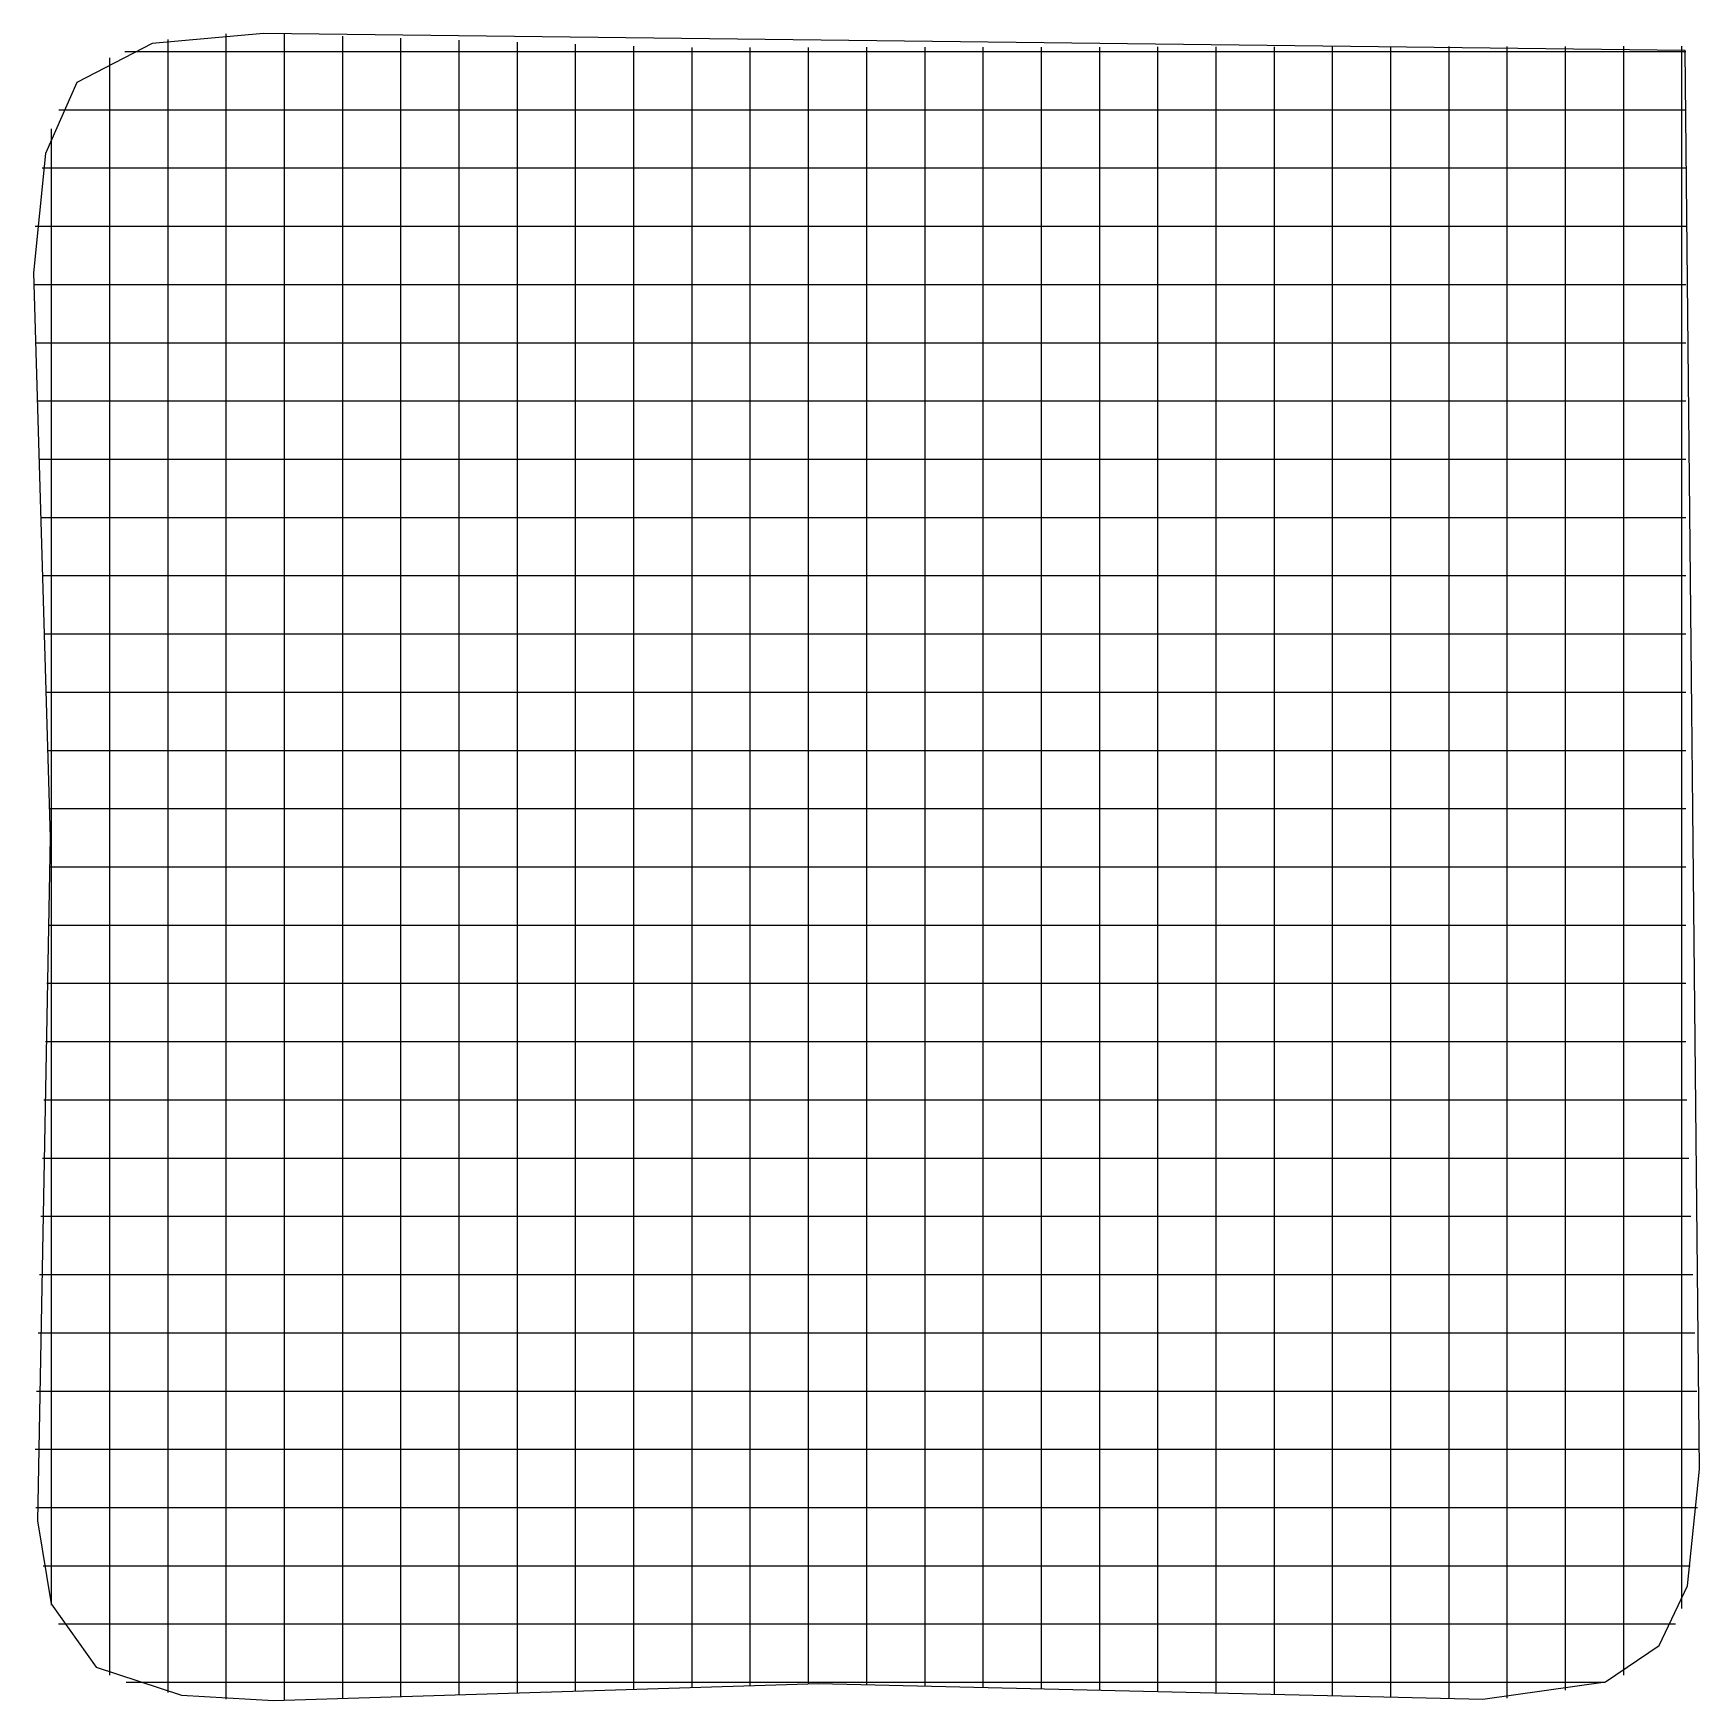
# Model space of a CAD drawing. Extents: x 0.4 to 14.7, y 0.4 to 14.7.
import ezdxf

# ---------------------------------------------------------------- set-up
doc = ezdxf.new("R2010")
doc.units = 0

msp = doc.modelspace()

# ---------------------------------------------------------------- linework, layer by layer
for p, q in [((2.413184, 14.747805), (1.455896, 14.659435)), ((2.413184, 14.747805), (1.455896, 14.659435)), ((2.092849, 14.743), (2.092849, 14.743819)), ((14.620838, 14.599493), (2.413184, 14.747805)), ((14.620838, 14.599493), (2.413184, 14.747805)), ((1.455896, 14.659435), (0.807736, 14.32607)), ((1.455896, 14.659435), (0.807736, 14.32607)), ((1.592849, 14.449194), (1.592849, 14.695)), ((2.092849, 14.497194), (2.092849, 14.743)), ((2.592849, 14.496194), (2.592849, 14.742)), ((3.092849, 14.478194), (3.092849, 14.724)), ((3.592849, 14.461194), (3.592849, 14.707)), ((4.092849, 14.689181), (4.092849, 14.69)), ((4.092849, 14.443374), (4.092849, 14.689181)), ((4.592849, 14.426194), (4.592849, 14.672)), ((5.092849, 14.409194), (5.092849, 14.655)), ((5.592849, 14.391194), (5.592849, 14.637)), ((6.092849, 14.379194), (6.092849, 14.625)), ((6.592849, 14.380194), (6.592849, 14.626)), ((7.092849, 14.381194), (7.092849, 14.627)), ((7.592849, 14.382194), (7.592849, 14.628)), ((8.092849, 14.382194), (8.092849, 14.628)), ((8.592849, 14.383194), (8.592849, 14.629)), ((9.092849, 14.384194), (9.092849, 14.63)), ((9.592849, 14.384194), (9.592849, 14.63)), ((10.092849, 14.385194), (10.092849, 14.631)), ((10.592849, 14.386194), (10.592849, 14.632)), ((11.092849, 14.387194), (11.092849, 14.633)), ((11.592849, 14.387194), (11.592849, 14.633)), ((12.092849, 14.388194), (12.092849, 14.634)), ((12.592849, 14.389194), (12.592849, 14.635)), ((13.092849, 14.635181), (13.092849, 14.636)), ((13.092849, 14.390194), (13.092849, 14.635181)), ((13.592849, 14.390194), (13.592849, 14.636)), ((14.092849, 14.391194), (14.092849, 14.637)), ((14.592849, 14.392194), (14.592849, 14.638)), ((1.092849, 14.536181), (1.092849, 14.537)), ((1.092849, 14.290374), (1.092849, 14.536181)), ((1.221, 14.592238), (1.466806, 14.592238)), ((1.221, 14.592238), (1.466806, 14.592238)), ((1.466806, 14.592238), (1.558032, 14.592238)), ((1.558032, 14.592238), (1.612226, 14.592238)), ((1.612226, 14.592238), (2.841258, 14.592238)), ((2.092849, 14.244832), (2.092849, 14.497194)), ((2.592849, 14.242387), (2.592849, 14.496194)), ((2.841258, 14.592238), (3.112226, 14.592238)), ((3.092849, 14.230529), (3.092849, 14.478194)), ((3.112226, 14.592238), (3.358032, 14.592238)), ((3.358032, 14.592238), (3.412226, 14.592238)), ((3.412226, 14.592238), (4.641258, 14.592238)), ((3.592849, 14.21949), (3.592849, 14.461194)), ((4.641258, 14.592238), (4.912226, 14.592238)), ((4.912226, 14.592238), (5.158032, 14.592238)), ((5.158032, 14.592238), (5.212226, 14.592238)), ((5.212226, 14.592238), (5.907039, 14.592238)), ((5.907039, 14.592238), (6.152845, 14.592238)), ((6.152845, 14.592238), (6.423813, 14.592238)), ((6.423813, 14.592238), (7.652845, 14.592238)), ((7.652845, 14.592238), (7.707039, 14.592238)), ((7.707039, 14.592238), (7.952845, 14.592238)), ((7.952845, 14.592238), (8.223813, 14.592238)), ((8.223813, 14.592238), (9.452845, 14.592238)), ((9.452845, 14.592238), (9.507039, 14.592238)), ((9.507039, 14.592238), (9.752845, 14.592238)), ((9.752845, 14.592238), (10.023813, 14.592238)), ((10.023813, 14.592238), (11.252845, 14.592238)), ((11.252845, 14.592238), (11.307039, 14.592238)), ((11.307039, 14.592238), (11.552845, 14.592238)), ((11.552845, 14.592238), (11.823813, 14.592238)), ((11.823813, 14.592238), (13.052845, 14.592238)), ((13.052845, 14.592238), (13.107039, 14.592238)), ((13.107039, 14.592238), (13.352845, 14.592238)), ((13.352845, 14.592238), (13.623813, 14.592238)), ((13.623813, 14.592238), (14.571806, 14.592238)), ((14.571806, 14.592238), (14.626, 14.592238)), ((14.74535, 2.421425), (14.620838, 14.599493)), ((14.74535, 2.421425), (14.620838, 14.599493)), ((0.807736, 14.32607), (0.539352, 13.71697)), ((0.807736, 14.32607), (0.539352, 13.71697)), ((1.592849, 14.215981), (1.592849, 14.449194)), ((4.092849, 14.207452), (4.092849, 14.443374)), ((4.592849, 14.196413), (4.592849, 14.426194)), ((5.092849, 14.185374), (5.092849, 14.409194)), ((5.592849, 14.173516), (5.592849, 14.391194)), ((6.092849, 14.166574), (6.092849, 14.379194)), ((6.592849, 14.170103), (6.592849, 14.380194)), ((7.092849, 14.173813), (7.092849, 14.381194)), ((7.592849, 14.17391), (7.592849, 14.382194)), ((8.092849, 14.171742), (8.092849, 14.382194)), ((8.592849, 14.170394), (8.592849, 14.383194)), ((9.092849, 14.169045), (9.092849, 14.384194)), ((9.592849, 14.166877), (9.592849, 14.384194)), ((10.092849, 14.165529), (10.092849, 14.385194)), ((10.592849, 14.164181), (10.592849, 14.386194)), ((11.092849, 14.162832), (11.092849, 14.387194)), ((11.592849, 14.160665), (11.592849, 14.387194)), ((12.092849, 14.159316), (12.092849, 14.388194)), ((12.592849, 14.157968), (12.592849, 14.389194)), ((13.092849, 14.158787), (13.092849, 14.390194)), ((13.592849, 14.171071), (13.592849, 14.390194)), ((14.092849, 14.195555), (14.092849, 14.391194)), ((14.592849, 14.299703), (14.592849, 14.392194)), ((1.092849, 14.1128), (1.092849, 14.290374)), ((1.592849, 12.986948), (1.592849, 14.215981)), ((2.092849, 13.0158), (2.092849, 14.244832)), ((2.592849, 13.012535), (2.592849, 14.242387)), ((3.092849, 13.001497), (3.092849, 14.230529)), ((3.592849, 12.990458), (3.592849, 14.21949)), ((4.092849, 12.978419), (4.092849, 14.207452)), ((4.592849, 12.967381), (4.592849, 14.196413)), ((5.092849, 12.956342), (5.092849, 14.185374)), ((5.592849, 12.944484), (5.592849, 14.173516)), ((7.092849, 12.944781), (7.092849, 14.173813)), ((7.592849, 12.944058), (7.592849, 14.17391)), ((8.092849, 12.94271), (8.092849, 14.171742)), ((13.592849, 12.942039), (13.592849, 14.171071)), ((14.092849, 12.966523), (14.092849, 14.195555)), ((14.592849, 14.24569), (14.592849, 14.299703)), ((14.592849, 13.016658), (14.592849, 14.24569)), ((0.654, 14.092238), (0.899806, 14.092238)), ((0.654, 14.092238), (0.899806, 14.092238)), ((0.899806, 14.092238), (1.093458, 14.092238)), ((1.092849, 12.883768), (1.092849, 14.1128)), ((1.093458, 14.092238), (2.32249, 14.092238)), ((2.32249, 14.092238), (2.376684, 14.092238)), ((2.376684, 14.092238), (2.62249, 14.092238)), ((2.62249, 14.092238), (2.893458, 14.092238)), ((2.893458, 14.092238), (4.12249, 14.092238)), ((4.12249, 14.092238), (4.176684, 14.092238)), ((4.176684, 14.092238), (4.42249, 14.092238)), ((4.42249, 14.092238), (4.693458, 14.092238)), ((4.693458, 14.092238), (5.92249, 14.092238)), ((5.92249, 14.092238), (5.976684, 14.092238)), ((5.976684, 14.092238), (6.22249, 14.092238)), ((6.092849, 12.937542), (6.092849, 14.166574)), ((6.22249, 14.092238), (6.493458, 14.092238)), ((6.493458, 14.092238), (7.72249, 14.092238)), ((6.592849, 12.941071), (6.592849, 14.170103)), ((7.72249, 14.092238), (7.776684, 14.092238)), ((7.776684, 14.092238), (8.02249, 14.092238)), ((8.02249, 14.092238), (8.293458, 14.092238)), ((8.293458, 14.092238), (9.52249, 14.092238)), ((8.592849, 12.941361), (8.592849, 14.170394)), ((9.092849, 12.940013), (9.092849, 14.169045)), ((9.52249, 14.092238), (9.576684, 14.092238)), ((9.576684, 14.092238), (9.82249, 14.092238)), ((9.592849, 12.937845), (9.592849, 14.166877)), ((9.82249, 14.092238), (10.093458, 14.092238)), ((10.092849, 12.936497), (10.092849, 14.165529)), ((10.093458, 14.092238), (11.32249, 14.092238)), ((10.592849, 12.935148), (10.592849, 14.164181)), ((11.092849, 12.932981), (11.092849, 14.162832)), ((11.32249, 14.092238), (11.376684, 14.092238)), ((11.376684, 14.092238), (11.62249, 14.092238)), ((11.592849, 12.931632), (11.592849, 14.160665)), ((11.62249, 14.092238), (11.893458, 14.092238)), ((11.893458, 14.092238), (13.12249, 14.092238)), ((12.092849, 12.930284), (12.092849, 14.159316)), ((12.592849, 12.928935), (12.592849, 14.157968)), ((13.092849, 12.928935), (13.092849, 14.158787)), ((13.12249, 14.092238), (13.176684, 14.092238)), ((13.176684, 14.092238), (13.42249, 14.092238)), ((13.42249, 14.092238), (13.693458, 14.092238)), ((13.693458, 14.092238), (14.571806, 14.092238)), ((14.571806, 14.092238), (14.626, 14.092238)), ((0.592849, 13.915456), (0.592849, 13.929)), ((0.592849, 13.669632), (0.592849, 13.915456)), ((0.539352, 13.71697), (0.43555, 12.692012)), ((0.539352, 13.71697), (0.43555, 12.692012)), ((0.592849, 13.398677), (0.592849, 13.669632)), ((0.511, 13.592238), (0.756806, 13.592238)), ((0.511, 13.592238), (0.756806, 13.592238)), ((0.756806, 13.592238), (0.97629, 13.592238)), ((0.97629, 13.592238), (2.205323, 13.592238)), ((2.205323, 13.592238), (2.259516, 13.592238)), ((2.259516, 13.592238), (2.505323, 13.592238)), ((2.505323, 13.592238), (2.77629, 13.592238)), ((2.77629, 13.592238), (4.005323, 13.592238)), ((4.005323, 13.592238), (4.059516, 13.592238)), ((4.059516, 13.592238), (4.305323, 13.592238)), ((4.305323, 13.592238), (4.57629, 13.592238)), ((4.57629, 13.592238), (5.805323, 13.592238)), ((5.805323, 13.592238), (5.859516, 13.592238)), ((5.859516, 13.592238), (6.105323, 13.592238)), ((6.105323, 13.592238), (6.37629, 13.592238)), ((6.37629, 13.592238), (7.605323, 13.592238)), ((7.605323, 13.592238), (7.659516, 13.592238)), ((7.659516, 13.592238), (7.905323, 13.592238)), ((7.905323, 13.592238), (8.17629, 13.592238)), ((8.17629, 13.592238), (9.405323, 13.592238)), ((9.405323, 13.592238), (9.459516, 13.592238)), ((9.459516, 13.592238), (9.705323, 13.592238)), ((9.705323, 13.592238), (9.97629, 13.592238)), ((9.97629, 13.592238), (11.205323, 13.592238)), ((11.205323, 13.592238), (11.259516, 13.592238)), ((11.259516, 13.592238), (11.505323, 13.592238)), ((11.505323, 13.592238), (11.77629, 13.592238)), ((11.77629, 13.592238), (13.005323, 13.592238)), ((13.005323, 13.592238), (13.059516, 13.592238)), ((13.059516, 13.592238), (13.305323, 13.592238)), ((13.305323, 13.592238), (13.57629, 13.592238)), ((13.57629, 13.592238), (14.571806, 13.592238)), ((14.571806, 13.592238), (14.626, 13.592238)), ((0.592849, 12.169645), (0.592849, 13.398677)), ((0.451, 13.092238), (0.696806, 13.092238)), ((0.451, 13.092238), (0.696806, 13.092238)), ((0.696806, 13.092238), (0.927129, 13.092238)), ((0.927129, 13.092238), (2.156161, 13.092238)), ((2.156161, 13.092238), (2.210355, 13.092238)), ((2.210355, 13.092238), (2.456161, 13.092238)), ((2.456161, 13.092238), (2.727129, 13.092238)), ((2.727129, 13.092238), (3.956161, 13.092238)), ((3.956161, 13.092238), (4.010355, 13.092238)), ((4.010355, 13.092238), (4.256161, 13.092238)), ((4.256161, 13.092238), (4.527129, 13.092238)), ((4.527129, 13.092238), (5.756161, 13.092238)), ((5.756161, 13.092238), (5.810355, 13.092238)), ((5.810355, 13.092238), (6.056161, 13.092238)), ((6.056161, 13.092238), (6.327129, 13.092238)), ((6.327129, 13.092238), (7.556161, 13.092238)), ((7.556161, 13.092238), (7.610355, 13.092238)), ((7.610355, 13.092238), (7.856161, 13.092238)), ((7.856161, 13.092238), (8.127129, 13.092238)), ((8.127129, 13.092238), (9.356161, 13.092238)), ((9.356161, 13.092238), (9.410355, 13.092238)), ((9.410355, 13.092238), (9.656161, 13.092238)), ((9.656161, 13.092238), (9.927129, 13.092238)), ((9.927129, 13.092238), (11.156161, 13.092238)), ((11.156161, 13.092238), (11.210355, 13.092238)), ((11.210355, 13.092238), (11.456161, 13.092238)), ((11.456161, 13.092238), (11.727129, 13.092238)), ((11.727129, 13.092238), (12.956161, 13.092238)), ((12.956161, 13.092238), (13.010355, 13.092238)), ((13.010355, 13.092238), (13.256161, 13.092238)), ((13.256161, 13.092238), (13.527129, 13.092238)), ((13.527129, 13.092238), (14.571806, 13.092238)), ((14.571806, 13.092238), (14.626, 13.092238)), ((1.092849, 12.829574), (1.092849, 12.883768)), ((1.592849, 12.932755), (1.592849, 12.986948)), ((1.592849, 12.686948), (1.592849, 12.932755)), ((2.092849, 12.961787), (2.092849, 13.0158)), ((2.092849, 12.715981), (2.092849, 12.961787)), ((2.592849, 12.958342), (2.592849, 13.012535)), ((2.592849, 12.713355), (2.592849, 12.958342)), ((3.092849, 12.947303), (3.092849, 13.001497)), ((3.092849, 12.701497), (3.092849, 12.947303)), ((3.592849, 12.936265), (3.592849, 12.990458)), ((3.592849, 12.690458), (3.592849, 12.936265)), ((4.092849, 12.924406), (4.092849, 12.978419)), ((4.092849, 12.6786), (4.092849, 12.924406)), ((4.592849, 12.913187), (4.592849, 12.967381)), ((4.592849, 12.667381), (4.592849, 12.913187)), ((5.092849, 12.902148), (5.092849, 12.956342)), ((5.092849, 12.656342), (5.092849, 12.902148)), ((5.592849, 12.89029), (5.592849, 12.944484)), ((5.592849, 12.644484), (5.592849, 12.89029)), ((6.092849, 12.883348), (6.092849, 12.937542)), ((6.092849, 12.637542), (6.092849, 12.883348)), ((6.592849, 12.887058), (6.592849, 12.941071)), ((6.592849, 12.641252), (6.592849, 12.887058)), ((7.092849, 12.890587), (7.092849, 12.944781)), ((7.092849, 12.644781), (7.092849, 12.890587)), ((7.592849, 12.889865), (7.592849, 12.944058)), ((7.592849, 12.644877), (7.592849, 12.889865)), ((8.092849, 12.888516), (8.092849, 12.94271)), ((8.092849, 12.64271), (8.092849, 12.888516)), ((8.592849, 12.887168), (8.592849, 12.941361)), ((8.592849, 12.641361), (8.592849, 12.887168)), ((9.092849, 12.885819), (9.092849, 12.940013)), ((9.092849, 12.640013), (9.092849, 12.885819)), ((9.592849, 12.883652), (9.592849, 12.937845)), ((9.592849, 12.637845), (9.592849, 12.883652)), ((10.092849, 12.882303), (10.092849, 12.936497)), ((10.592849, 12.880955), (10.592849, 12.935148)), ((11.092849, 12.878787), (11.092849, 12.932981)), ((11.592849, 12.877439), (11.592849, 12.931632)), ((12.092849, 12.87609), (12.092849, 12.930284)), ((12.592849, 12.874742), (12.592849, 12.928935)), ((13.092849, 12.874742), (13.092849, 12.928935)), ((13.592849, 12.887845), (13.592849, 12.942039)), ((13.592849, 12.642039), (13.592849, 12.887845)), ((14.092849, 12.912329), (14.092849, 12.966523)), ((14.092849, 12.666523), (14.092849, 12.912329)), ((14.592849, 12.74551), (14.592849, 13.016658)), ((1.092849, 12.583768), (1.092849, 12.829574)), ((10.092849, 12.636497), (10.092849, 12.882303)), ((10.592849, 12.635148), (10.592849, 12.880955)), ((11.092849, 12.6338), (11.092849, 12.878787)), ((11.592849, 12.631632), (11.592849, 12.877439)), ((12.092849, 12.630284), (12.092849, 12.87609)), ((12.592849, 12.628935), (12.592849, 12.874742)), ((13.092849, 12.629755), (13.092849, 12.874742)), ((14.592849, 12.499703), (14.592849, 12.74551)), ((0.43555, 12.692012), (0.578684, 7.842912)), ((0.43555, 12.692012), (0.578684, 7.842912)), ((1.592849, 12.415981), (1.592849, 12.686948)), ((2.092849, 12.444832), (2.092849, 12.715981)), ((2.592849, 12.442387), (2.592849, 12.713355)), ((3.092849, 12.430529), (3.092849, 12.701497)), ((3.592849, 12.41949), (3.592849, 12.690458)), ((4.092849, 12.407452), (4.092849, 12.6786)), ((4.592849, 12.396413), (4.592849, 12.667381)), ((5.092849, 12.385374), (5.092849, 12.656342)), ((5.592849, 12.373516), (5.592849, 12.644484)), ((6.092849, 12.366574), (6.092849, 12.637542)), ((6.592849, 12.370103), (6.592849, 12.641252)), ((7.092849, 12.373813), (7.092849, 12.644781)), ((7.592849, 12.37391), (7.592849, 12.644877)), ((8.092849, 12.371742), (8.092849, 12.64271)), ((8.592849, 12.370394), (8.592849, 12.641361)), ((9.092849, 12.369045), (9.092849, 12.640013)), ((9.592849, 12.366877), (9.592849, 12.637845)), ((10.092849, 12.365529), (10.092849, 12.636497)), ((10.592849, 12.364181), (10.592849, 12.635148)), ((11.092849, 12.362832), (11.092849, 12.6338)), ((11.592849, 12.360665), (11.592849, 12.631632)), ((12.092849, 12.359316), (12.092849, 12.630284)), ((12.592849, 12.357968), (12.592849, 12.628935)), ((13.092849, 12.358787), (13.092849, 12.629755)), ((13.592849, 12.371071), (13.592849, 12.642039)), ((14.092849, 12.395555), (14.092849, 12.666523)), ((0.438, 12.592238), (0.683806, 12.592238)), ((0.438, 12.592238), (0.683806, 12.592238)), ((0.683806, 12.592238), (0.916477, 12.592238)), ((0.916477, 12.592238), (2.14551, 12.592238)), ((1.092849, 12.3128), (1.092849, 12.583768)), ((2.14551, 12.592238), (2.199703, 12.592238)), ((2.199703, 12.592238), (2.44551, 12.592238)), ((2.44551, 12.592238), (2.716477, 12.592238)), ((2.716477, 12.592238), (3.94551, 12.592238)), ((3.94551, 12.592238), (3.999703, 12.592238)), ((3.999703, 12.592238), (4.24551, 12.592238)), ((4.24551, 12.592238), (4.516477, 12.592238)), ((4.516477, 12.592238), (5.74551, 12.592238)), ((5.74551, 12.592238), (5.799703, 12.592238)), ((5.799703, 12.592238), (6.04551, 12.592238)), ((6.04551, 12.592238), (6.316477, 12.592238)), ((6.316477, 12.592238), (7.54551, 12.592238)), ((7.54551, 12.592238), (7.599703, 12.592238)), ((7.599703, 12.592238), (7.84551, 12.592238)), ((7.84551, 12.592238), (8.116477, 12.592238)), ((8.116477, 12.592238), (9.34551, 12.592238)), ((9.34551, 12.592238), (9.399703, 12.592238)), ((9.399703, 12.592238), (9.64551, 12.592238)), ((9.64551, 12.592238), (9.916477, 12.592238)), ((9.916477, 12.592238), (11.14551, 12.592238)), ((11.14551, 12.592238), (11.199703, 12.592238)), ((11.199703, 12.592238), (11.44551, 12.592238)), ((11.44551, 12.592238), (11.716477, 12.592238)), ((11.716477, 12.592238), (12.94551, 12.592238)), ((12.94551, 12.592238), (12.999703, 12.592238)), ((12.999703, 12.592238), (13.24551, 12.592238)), ((13.24551, 12.592238), (13.516477, 12.592238)), ((13.516477, 12.592238), (14.571806, 12.592238)), ((14.571806, 12.592238), (14.626, 12.592238)), ((14.592849, 12.44569), (14.592849, 12.499703)), ((1.092849, 11.083768), (1.092849, 12.3128)), ((1.592849, 11.186948), (1.592849, 12.415981)), ((2.092849, 11.2158), (2.092849, 12.444832)), ((2.592849, 11.212535), (2.592849, 12.442387)), ((3.092849, 11.201497), (3.092849, 12.430529)), ((3.592849, 11.190458), (3.592849, 12.41949)), ((4.092849, 11.178419), (4.092849, 12.407452)), ((4.592849, 11.167381), (4.592849, 12.396413)), ((5.092849, 11.156342), (5.092849, 12.385374)), ((5.592849, 11.144484), (5.592849, 12.373516)), ((6.092849, 11.137542), (6.092849, 12.366574)), ((6.592849, 11.141071), (6.592849, 12.370103)), ((7.092849, 11.144781), (7.092849, 12.373813)), ((7.592849, 11.144058), (7.592849, 12.37391)), ((8.092849, 11.14271), (8.092849, 12.371742)), ((8.592849, 11.141361), (8.592849, 12.370394)), ((9.092849, 11.140013), (9.092849, 12.369045)), ((9.592849, 11.137845), (9.592849, 12.366877)), ((10.092849, 11.136497), (10.092849, 12.365529)), ((10.592849, 11.135148), (10.592849, 12.364181)), ((11.092849, 11.132981), (11.092849, 12.362832)), ((11.592849, 11.131632), (11.592849, 12.360665)), ((12.092849, 11.130284), (12.092849, 12.359316)), ((12.592849, 11.128935), (12.592849, 12.357968)), ((13.092849, 11.128935), (13.092849, 12.358787)), ((13.592849, 11.142039), (13.592849, 12.371071)), ((14.092849, 11.166523), (14.092849, 12.395555)), ((14.592849, 11.216658), (14.592849, 12.44569)), ((0.592849, 12.115452), (0.592849, 12.169645)), ((0.453, 12.092238), (0.698806, 12.092238)), ((0.453, 12.092238), (0.698806, 12.092238)), ((0.592849, 11.869645), (0.592849, 12.115452)), ((0.698806, 12.092238), (0.928768, 12.092238)), ((0.928768, 12.092238), (2.1578, 12.092238)), ((2.1578, 12.092238), (2.211994, 12.092238)), ((2.211994, 12.092238), (2.4578, 12.092238)), ((2.4578, 12.092238), (2.728768, 12.092238)), ((2.728768, 12.092238), (3.9578, 12.092238)), ((3.9578, 12.092238), (4.011994, 12.092238)), ((4.011994, 12.092238), (4.2578, 12.092238)), ((4.2578, 12.092238), (4.528768, 12.092238)), ((4.528768, 12.092238), (5.7578, 12.092238)), ((5.7578, 12.092238), (5.811994, 12.092238)), ((5.811994, 12.092238), (6.0578, 12.092238)), ((6.0578, 12.092238), (6.328768, 12.092238)), ((6.328768, 12.092238), (7.5578, 12.092238)), ((7.5578, 12.092238), (7.611994, 12.092238)), ((7.611994, 12.092238), (7.8578, 12.092238)), ((7.8578, 12.092238), (8.128768, 12.092238)), ((8.128768, 12.092238), (9.3578, 12.092238)), ((9.3578, 12.092238), (9.411994, 12.092238)), ((9.411994, 12.092238), (9.6578, 12.092238)), ((9.6578, 12.092238), (9.928768, 12.092238)), ((9.928768, 12.092238), (11.1578, 12.092238)), ((11.1578, 12.092238), (11.211994, 12.092238)), ((11.211994, 12.092238), (11.4578, 12.092238)), ((11.4578, 12.092238), (11.728768, 12.092238)), ((11.728768, 12.092238), (12.9578, 12.092238)), ((12.9578, 12.092238), (13.011994, 12.092238)), ((13.011994, 12.092238), (13.2578, 12.092238)), ((13.2578, 12.092238), (13.528768, 12.092238)), ((13.528768, 12.092238), (14.571806, 12.092238)), ((14.571806, 12.092238), (14.626, 12.092238)), ((0.592849, 11.598677), (0.592849, 11.869645)), ((0.592849, 10.369645), (0.592849, 11.598677)), ((0.468, 11.592238), (0.713806, 11.592238)), ((0.468, 11.592238), (0.713806, 11.592238)), ((0.713806, 11.592238), (0.941058, 11.592238)), ((0.941058, 11.592238), (2.17009, 11.592238)), ((2.17009, 11.592238), (2.224284, 11.592238)), ((2.224284, 11.592238), (2.47009, 11.592238)), ((2.47009, 11.592238), (2.741058, 11.592238)), ((2.741058, 11.592238), (3.97009, 11.592238)), ((3.97009, 11.592238), (4.024284, 11.592238)), ((4.024284, 11.592238), (4.27009, 11.592238)), ((4.27009, 11.592238), (4.541058, 11.592238)), ((4.541058, 11.592238), (5.77009, 11.592238)), ((5.77009, 11.592238), (5.824284, 11.592238)), ((5.824284, 11.592238), (6.07009, 11.592238)), ((6.07009, 11.592238), (6.341058, 11.592238)), ((6.341058, 11.592238), (7.57009, 11.592238)), ((7.57009, 11.592238), (7.624284, 11.592238)), ((7.624284, 11.592238), (7.87009, 11.592238)), ((7.87009, 11.592238), (8.141058, 11.592238)), ((8.141058, 11.592238), (9.37009, 11.592238)), ((9.37009, 11.592238), (9.424284, 11.592238)), ((9.424284, 11.592238), (9.67009, 11.592238)), ((9.67009, 11.592238), (9.941058, 11.592238)), ((9.941058, 11.592238), (11.17009, 11.592238)), ((11.17009, 11.592238), (11.224284, 11.592238)), ((11.224284, 11.592238), (11.47009, 11.592238)), ((11.47009, 11.592238), (11.741058, 11.592238)), ((11.741058, 11.592238), (12.97009, 11.592238)), ((12.97009, 11.592238), (13.024284, 11.592238)), ((13.024284, 11.592238), (13.27009, 11.592238)), ((13.27009, 11.592238), (13.541058, 11.592238)), ((13.541058, 11.592238), (14.571806, 11.592238)), ((14.571806, 11.592238), (14.626, 11.592238)), ((1.592849, 11.132755), (1.592849, 11.186948)), ((2.092849, 11.161787), (2.092849, 11.2158)), ((2.592849, 11.158342), (2.592849, 11.212535)), ((3.092849, 11.147303), (3.092849, 11.201497)), ((3.592849, 11.136265), (3.592849, 11.190458)), ((4.092849, 11.124406), (4.092849, 11.178419)), ((4.592849, 11.113187), (4.592849, 11.167381)), ((14.092849, 11.112329), (14.092849, 11.166523)), ((14.592849, 10.94551), (14.592849, 11.216658)), ((0.484, 11.092238), (0.729806, 11.092238)), ((0.484, 11.092238), (0.729806, 11.092238)), ((0.729806, 11.092238), (0.954168, 11.092238)), ((0.954168, 11.092238), (2.1832, 11.092238)), ((1.092849, 11.029574), (1.092849, 11.083768)), ((1.092849, 10.783768), (1.092849, 11.029574)), ((1.592849, 10.886948), (1.592849, 11.132755)), ((2.092849, 10.915981), (2.092849, 11.161787)), ((2.1832, 11.092238), (2.237394, 11.092238)), ((2.237394, 11.092238), (2.4832, 11.092238)), ((2.4832, 11.092238), (2.754168, 11.092238)), ((2.592849, 10.913355), (2.592849, 11.158342)), ((2.754168, 11.092238), (3.9832, 11.092238)), ((3.092849, 10.901497), (3.092849, 11.147303)), ((3.592849, 10.890458), (3.592849, 11.136265)), ((3.9832, 11.092238), (4.037394, 11.092238)), ((4.037394, 11.092238), (4.2832, 11.092238)), ((4.092849, 10.8786), (4.092849, 11.124406)), ((4.2832, 11.092238), (4.554168, 11.092238)), ((4.554168, 11.092238), (5.7832, 11.092238)), ((4.592849, 10.867381), (4.592849, 11.113187)), ((5.092849, 11.102148), (5.092849, 11.156342)), ((5.092849, 10.856342), (5.092849, 11.102148)), ((5.592849, 11.09029), (5.592849, 11.144484)), ((5.592849, 10.844484), (5.592849, 11.09029)), ((5.7832, 11.092238), (5.837394, 11.092238)), ((5.837394, 11.092238), (6.0832, 11.092238)), ((6.0832, 11.092238), (6.354168, 11.092238)), ((6.092849, 11.083348), (6.092849, 11.137542)), ((6.092849, 10.837542), (6.092849, 11.083348)), ((6.354168, 11.092238), (7.5832, 11.092238)), ((6.592849, 11.087058), (6.592849, 11.141071)), ((6.592849, 10.841252), (6.592849, 11.087058)), ((7.092849, 11.090587), (7.092849, 11.144781)), ((7.092849, 10.844781), (7.092849, 11.090587)), ((7.5832, 11.092238), (7.637394, 11.092238)), ((7.592849, 11.089865), (7.592849, 11.144058)), ((7.592849, 10.844877), (7.592849, 11.089865)), ((7.637394, 11.092238), (7.8832, 11.092238)), ((7.8832, 11.092238), (8.154168, 11.092238)), ((8.092849, 11.088516), (8.092849, 11.14271)), ((8.092849, 10.84271), (8.092849, 11.088516)), ((8.154168, 11.092238), (9.3832, 11.092238)), ((8.592849, 11.087168), (8.592849, 11.141361)), ((8.592849, 10.841361), (8.592849, 11.087168)), ((9.092849, 11.085819), (9.092849, 11.140013)), ((9.092849, 10.840013), (9.092849, 11.085819)), ((9.3832, 11.092238), (9.437394, 11.092238)), ((9.437394, 11.092238), (9.6832, 11.092238)), ((9.592849, 11.083652), (9.592849, 11.137845)), ((9.592849, 10.837845), (9.592849, 11.083652)), ((9.6832, 11.092238), (9.954168, 11.092238)), ((9.954168, 11.092238), (11.1832, 11.092238)), ((10.092849, 11.082303), (10.092849, 11.136497)), ((10.092849, 10.836497), (10.092849, 11.082303)), ((10.592849, 11.080955), (10.592849, 11.135148)), ((10.592849, 10.835148), (10.592849, 11.080955)), ((11.092849, 11.078787), (11.092849, 11.132981)), ((11.092849, 10.8338), (11.092849, 11.078787)), ((11.1832, 11.092238), (11.237394, 11.092238)), ((11.237394, 11.092238), (11.4832, 11.092238)), ((11.4832, 11.092238), (11.754168, 11.092238)), ((11.592849, 11.077439), (11.592849, 11.131632)), ((11.592849, 10.831632), (11.592849, 11.077439)), ((11.754168, 11.092238), (12.9832, 11.092238)), ((12.092849, 11.07609), (12.092849, 11.130284)), ((12.092849, 10.830284), (12.092849, 11.07609)), ((12.592849, 11.074742), (12.592849, 11.128935)), ((12.592849, 10.828935), (12.592849, 11.074742)), ((12.9832, 11.092238), (13.037394, 11.092238)), ((13.037394, 11.092238), (13.2832, 11.092238)), ((13.092849, 11.074742), (13.092849, 11.128935)), ((13.092849, 10.829755), (13.092849, 11.074742)), ((13.2832, 11.092238), (13.554168, 11.092238)), ((13.554168, 11.092238), (14.571806, 11.092238)), ((13.592849, 11.087845), (13.592849, 11.142039)), ((13.592849, 10.842039), (13.592849, 11.087845)), ((14.092849, 10.866523), (14.092849, 11.112329)), ((14.571806, 11.092238), (14.626, 11.092238)), ((1.592849, 10.615981), (1.592849, 10.886948)), ((2.092849, 10.644832), (2.092849, 10.915981)), ((2.592849, 10.642387), (2.592849, 10.913355)), ((3.092849, 10.630529), (3.092849, 10.901497)), ((3.592849, 10.61949), (3.592849, 10.890458)), ((4.092849, 10.607452), (4.092849, 10.8786)), ((14.592849, 10.699703), (14.592849, 10.94551)), ((1.092849, 10.5128), (1.092849, 10.783768)), ((4.592849, 10.596413), (4.592849, 10.867381)), ((5.092849, 10.585374), (5.092849, 10.856342)), ((5.592849, 10.573516), (5.592849, 10.844484)), ((6.092849, 10.566574), (6.092849, 10.837542)), ((6.592849, 10.570103), (6.592849, 10.841252)), ((7.092849, 10.573813), (7.092849, 10.844781)), ((7.592849, 10.57391), (7.592849, 10.844877)), ((8.092849, 10.571742), (8.092849, 10.84271)), ((8.592849, 10.570394), (8.592849, 10.841361)), ((9.092849, 10.569045), (9.092849, 10.840013)), ((9.592849, 10.566877), (9.592849, 10.837845)), ((10.092849, 10.565529), (10.092849, 10.836497)), ((10.592849, 10.564181), (10.592849, 10.835148)), ((11.092849, 10.562832), (11.092849, 10.8338)), ((11.592849, 10.560665), (11.592849, 10.831632)), ((12.092849, 10.559316), (12.092849, 10.830284)), ((12.592849, 10.557968), (12.592849, 10.828935)), ((13.092849, 10.558787), (13.092849, 10.829755)), ((13.592849, 10.571071), (13.592849, 10.842039)), ((14.092849, 10.595555), (14.092849, 10.866523)), ((1.592849, 9.386948), (1.592849, 10.615981)), ((2.092849, 9.4158), (2.092849, 10.644832)), ((2.592849, 9.412535), (2.592849, 10.642387)), ((3.092849, 9.401497), (3.092849, 10.630529)), ((3.592849, 9.390458), (3.592849, 10.61949)), ((4.092849, 9.378419), (4.092849, 10.607452)), ((4.592849, 9.367381), (4.592849, 10.596413)), ((14.092849, 9.366523), (14.092849, 10.595555)), ((14.592849, 10.64569), (14.592849, 10.699703)), ((14.592849, 9.416658), (14.592849, 10.64569)), ((0.499, 10.592238), (0.744806, 10.592238)), ((0.499, 10.592238), (0.744806, 10.592238)), ((0.744806, 10.592238), (0.966458, 10.592238)), ((0.966458, 10.592238), (2.19549, 10.592238)), ((1.092849, 9.283768), (1.092849, 10.5128)), ((2.19549, 10.592238), (2.249684, 10.592238)), ((2.249684, 10.592238), (2.49549, 10.592238)), ((2.49549, 10.592238), (2.766458, 10.592238)), ((2.766458, 10.592238), (3.99549, 10.592238)), ((3.99549, 10.592238), (4.049684, 10.592238)), ((4.049684, 10.592238), (4.29549, 10.592238)), ((4.29549, 10.592238), (4.566458, 10.592238)), ((4.566458, 10.592238), (5.79549, 10.592238)), ((5.092849, 9.356342), (5.092849, 10.585374)), ((5.592849, 9.344484), (5.592849, 10.573516)), ((5.79549, 10.592238), (5.849684, 10.592238)), ((5.849684, 10.592238), (6.09549, 10.592238)), ((6.092849, 9.337542), (6.092849, 10.566574)), ((6.09549, 10.592238), (6.366458, 10.592238)), ((6.366458, 10.592238), (7.59549, 10.592238)), ((6.592849, 9.341071), (6.592849, 10.570103)), ((7.092849, 9.344781), (7.092849, 10.573813)), ((7.592849, 9.344058), (7.592849, 10.57391)), ((7.59549, 10.592238), (7.649684, 10.592238)), ((7.649684, 10.592238), (7.89549, 10.592238)), ((7.89549, 10.592238), (8.166458, 10.592238)), ((8.092849, 9.34271), (8.092849, 10.571742)), ((8.166458, 10.592238), (9.39549, 10.592238)), ((8.592849, 9.341361), (8.592849, 10.570394)), ((9.092849, 9.340013), (9.092849, 10.569045)), ((9.39549, 10.592238), (9.449684, 10.592238)), ((9.449684, 10.592238), (9.69549, 10.592238)), ((9.592849, 9.337845), (9.592849, 10.566877)), ((9.69549, 10.592238), (9.966458, 10.592238)), ((9.966458, 10.592238), (11.19549, 10.592238)), ((10.092849, 9.336497), (10.092849, 10.565529)), ((10.592849, 9.335148), (10.592849, 10.564181)), ((11.092849, 9.332981), (11.092849, 10.562832)), ((11.19549, 10.592238), (11.249684, 10.592238)), ((11.249684, 10.592238), (11.49549, 10.592238)), ((11.49549, 10.592238), (11.766458, 10.592238)), ((11.592849, 9.331632), (11.592849, 10.560665)), ((11.766458, 10.592238), (12.99549, 10.592238)), ((12.092849, 9.330284), (12.092849, 10.559316)), ((12.592849, 9.328935), (12.592849, 10.557968)), ((12.99549, 10.592238), (13.049684, 10.592238)), ((13.049684, 10.592238), (13.29549, 10.592238)), ((13.092849, 9.328935), (13.092849, 10.558787)), ((13.29549, 10.592238), (13.566458, 10.592238)), ((13.566458, 10.592238), (14.571806, 10.592238)), ((13.592849, 9.342039), (13.592849, 10.571071)), ((14.571806, 10.592238), (14.626, 10.592238)), ((0.592849, 10.315452), (0.592849, 10.369645)), ((0.592849, 10.069645), (0.592849, 10.315452)), ((0.514, 10.092238), (0.759806, 10.092238)), ((0.514, 10.092238), (0.759806, 10.092238)), ((0.592849, 9.798677), (0.592849, 10.069645)), ((0.759806, 10.092238), (0.978748, 10.092238)), ((0.978748, 10.092238), (2.207781, 10.092238)), ((2.207781, 10.092238), (2.261974, 10.092238)), ((2.261974, 10.092238), (2.507781, 10.092238)), ((2.507781, 10.092238), (2.778748, 10.092238)), ((2.778748, 10.092238), (4.007781, 10.092238)), ((4.007781, 10.092238), (4.061974, 10.092238)), ((4.061974, 10.092238), (4.307781, 10.092238)), ((4.307781, 10.092238), (4.578748, 10.092238)), ((4.578748, 10.092238), (5.807781, 10.092238)), ((5.807781, 10.092238), (5.861974, 10.092238)), ((5.861974, 10.092238), (6.107781, 10.092238)), ((6.107781, 10.092238), (6.378748, 10.092238)), ((6.378748, 10.092238), (7.607781, 10.092238)), ((7.607781, 10.092238), (7.661974, 10.092238)), ((7.661974, 10.092238), (7.907781, 10.092238)), ((7.907781, 10.092238), (8.178748, 10.092238)), ((8.178748, 10.092238), (9.407781, 10.092238)), ((9.407781, 10.092238), (9.461974, 10.092238)), ((9.461974, 10.092238), (9.707781, 10.092238)), ((9.707781, 10.092238), (9.978748, 10.092238)), ((9.978748, 10.092238), (11.207781, 10.092238)), ((11.207781, 10.092238), (11.261974, 10.092238)), ((11.261974, 10.092238), (11.507781, 10.092238)), ((11.507781, 10.092238), (11.778748, 10.092238)), ((11.778748, 10.092238), (13.007781, 10.092238)), ((13.007781, 10.092238), (13.061974, 10.092238)), ((13.061974, 10.092238), (13.307781, 10.092238)), ((13.307781, 10.092238), (13.578748, 10.092238)), ((13.578748, 10.092238), (14.571806, 10.092238)), ((14.571806, 10.092238), (14.626, 10.092238)), ((0.592849, 8.569645), (0.592849, 9.798677)), ((0.529, 9.592238), (0.774806, 9.592238)), ((0.529, 9.592238), (0.774806, 9.592238)), ((0.774806, 9.592238), (0.991039, 9.592238)), ((0.991039, 9.592238), (2.22089, 9.592238)), ((2.22089, 9.592238), (2.275084, 9.592238)), ((2.275084, 9.592238), (2.520071, 9.592238)), ((2.520071, 9.592238), (2.791039, 9.592238)), ((2.791039, 9.592238), (4.02089, 9.592238)), ((4.02089, 9.592238), (4.075084, 9.592238)), ((4.075084, 9.592238), (4.320071, 9.592238)), ((4.320071, 9.592238), (4.591039, 9.592238)), ((4.591039, 9.592238), (5.82089, 9.592238)), ((5.82089, 9.592238), (5.875084, 9.592238)), ((5.875084, 9.592238), (6.120071, 9.592238)), ((6.120071, 9.592238), (6.391039, 9.592238)), ((6.391039, 9.592238), (7.62089, 9.592238)), ((7.62089, 9.592238), (7.675084, 9.592238)), ((7.675084, 9.592238), (7.920071, 9.592238)), ((7.920071, 9.592238), (8.191039, 9.592238)), ((8.191039, 9.592238), (9.42089, 9.592238)), ((9.42089, 9.592238), (9.475084, 9.592238)), ((9.475084, 9.592238), (9.720071, 9.592238)), ((9.720071, 9.592238), (9.991039, 9.592238)), ((9.991039, 9.592238), (11.22089, 9.592238)), ((11.22089, 9.592238), (11.275084, 9.592238)), ((11.275084, 9.592238), (11.520071, 9.592238)), ((11.520071, 9.592238), (11.791039, 9.592238)), ((11.791039, 9.592238), (13.02089, 9.592238)), ((13.02089, 9.592238), (13.075084, 9.592238)), ((13.075084, 9.592238), (13.320071, 9.592238)), ((13.320071, 9.592238), (13.591039, 9.592238)), ((13.591039, 9.592238), (14.571806, 9.592238)), ((14.571806, 9.592238), (14.626, 9.592238)), ((1.592849, 9.332755), (1.592849, 9.386948)), ((1.592849, 9.086948), (1.592849, 9.332755)), ((2.092849, 9.361787), (2.092849, 9.4158)), ((2.092849, 9.115981), (2.092849, 9.361787)), ((2.592849, 9.358342), (2.592849, 9.412535)), ((2.592849, 9.113355), (2.592849, 9.358342)), ((3.092849, 9.347303), (3.092849, 9.401497)), ((3.092849, 9.101497), (3.092849, 9.347303)), ((3.592849, 9.336265), (3.592849, 9.390458)), ((3.592849, 9.090458), (3.592849, 9.336265)), ((4.092849, 9.324406), (4.092849, 9.378419)), ((4.092849, 9.0786), (4.092849, 9.324406)), ((4.592849, 9.313187), (4.592849, 9.367381)), ((4.592849, 9.067381), (4.592849, 9.313187)), ((5.092849, 9.302148), (5.092849, 9.356342)), ((5.592849, 9.29029), (5.592849, 9.344484)), ((6.092849, 9.283348), (6.092849, 9.337542)), ((6.592849, 9.287058), (6.592849, 9.341071)), ((7.092849, 9.290587), (7.092849, 9.344781)), ((7.592849, 9.289865), (7.592849, 9.344058)), ((8.092849, 9.288516), (8.092849, 9.34271)), ((8.592849, 9.287168), (8.592849, 9.341361)), ((9.092849, 9.285819), (9.092849, 9.340013)), ((9.592849, 9.283652), (9.592849, 9.337845)), ((10.092849, 9.282303), (10.092849, 9.336497)), ((10.592849, 9.280955), (10.592849, 9.335148)), ((11.092849, 9.278787), (11.092849, 9.332981)), ((11.592849, 9.277439), (11.592849, 9.331632)), ((12.092849, 9.27609), (12.092849, 9.330284)), ((12.592849, 9.274742), (12.592849, 9.328935)), ((13.092849, 9.274742), (13.092849, 9.328935)), ((13.592849, 9.287845), (13.592849, 9.342039)), ((14.092849, 9.312329), (14.092849, 9.366523)), ((14.092849, 9.066523), (14.092849, 9.312329)), ((14.592849, 9.14551), (14.592849, 9.416658)), ((1.092849, 9.229574), (1.092849, 9.283768)), ((1.092849, 8.983768), (1.092849, 9.229574)), ((5.092849, 9.056342), (5.092849, 9.302148)), ((5.592849, 9.044484), (5.592849, 9.29029)), ((6.092849, 9.037542), (6.092849, 9.283348)), ((6.592849, 9.041252), (6.592849, 9.287058)), ((7.092849, 9.044781), (7.092849, 9.290587)), ((7.592849, 9.044877), (7.592849, 9.289865)), ((8.092849, 9.04271), (8.092849, 9.288516)), ((8.592849, 9.041361), (8.592849, 9.287168)), ((9.092849, 9.040013), (9.092849, 9.285819)), ((9.592849, 9.037845), (9.592849, 9.283652)), ((10.092849, 9.036497), (10.092849, 9.282303)), ((10.592849, 9.035148), (10.592849, 9.280955)), ((11.092849, 9.0338), (11.092849, 9.278787)), ((11.592849, 9.031632), (11.592849, 9.277439)), ((12.092849, 9.030284), (12.092849, 9.27609)), ((12.592849, 9.028935), (12.592849, 9.274742)), ((13.092849, 9.029755), (13.092849, 9.274742)), ((13.592849, 9.042039), (13.592849, 9.287845)), ((0.545, 9.092238), (0.790806, 9.092238)), ((0.545, 9.092238), (0.790806, 9.092238)), ((0.790806, 9.092238), (1.004148, 9.092238)), ((1.004148, 9.092238), (2.233181, 9.092238)), ((1.592849, 8.815981), (1.592849, 9.086948)), ((2.092849, 8.844832), (2.092849, 9.115981)), ((2.233181, 9.092238), (2.287374, 9.092238)), ((2.287374, 9.092238), (2.533181, 9.092238)), ((2.533181, 9.092238), (2.804148, 9.092238)), ((2.592849, 8.842387), (2.592849, 9.113355)), ((2.804148, 9.092238), (4.033181, 9.092238)), ((3.092849, 8.830529), (3.092849, 9.101497)), ((3.592849, 8.81949), (3.592849, 9.090458)), ((4.033181, 9.092238), (4.087374, 9.092238)), ((4.087374, 9.092238), (4.333181, 9.092238)), ((4.092849, 8.807452), (4.092849, 9.0786)), ((4.333181, 9.092238), (4.604148, 9.092238)), ((4.592849, 8.796413), (4.592849, 9.067381)), ((4.604148, 9.092238), (5.833181, 9.092238)), ((5.092849, 8.785374), (5.092849, 9.056342)), ((5.592849, 8.773516), (5.592849, 9.044484)), ((5.833181, 9.092238), (5.887374, 9.092238)), ((5.887374, 9.092238), (6.133181, 9.092238)), ((6.092849, 8.766574), (6.092849, 9.037542)), ((6.133181, 9.092238), (6.404148, 9.092238)), ((6.404148, 9.092238), (7.633181, 9.092238)), ((6.592849, 8.770103), (6.592849, 9.041252)), ((7.092849, 8.773813), (7.092849, 9.044781)), ((7.592849, 8.77391), (7.592849, 9.044877)), ((7.633181, 9.092238), (7.687374, 9.092238)), ((7.687374, 9.092238), (7.933181, 9.092238)), ((7.933181, 9.092238), (8.204148, 9.092238)), ((8.092849, 8.771742), (8.092849, 9.04271)), ((8.204148, 9.092238), (9.433181, 9.092238)), ((8.592849, 8.770394), (8.592849, 9.041361)), ((9.092849, 8.769045), (9.092849, 9.040013)), ((9.433181, 9.092238), (9.487374, 9.092238)), ((9.487374, 9.092238), (9.733181, 9.092238)), ((9.592849, 8.766877), (9.592849, 9.037845)), ((9.733181, 9.092238), (10.004148, 9.092238)), ((10.004148, 9.092238), (11.233181, 9.092238)), ((10.092849, 8.765529), (10.092849, 9.036497)), ((10.592849, 8.764181), (10.592849, 9.035148)), ((11.092849, 8.762832), (11.092849, 9.0338)), ((11.233181, 9.092238), (11.287374, 9.092238)), ((11.287374, 9.092238), (11.533181, 9.092238)), ((11.533181, 9.092238), (11.804148, 9.092238)), ((11.592849, 8.760665), (11.592849, 9.031632)), ((11.804148, 9.092238), (13.033181, 9.092238)), ((12.092849, 8.759316), (12.092849, 9.030284)), ((12.592849, 8.757968), (12.592849, 9.028935)), ((13.033181, 9.092238), (13.087374, 9.092238)), ((13.087374, 9.092238), (13.333181, 9.092238)), ((13.092849, 8.758787), (13.092849, 9.029755)), ((13.333181, 9.092238), (13.604148, 9.092238)), ((13.592849, 8.771071), (13.592849, 9.042039)), ((13.604148, 9.092238), (14.571806, 9.092238)), ((14.092849, 8.795555), (14.092849, 9.066523)), ((14.571806, 9.092238), (14.626, 9.092238)), ((14.592849, 8.899703), (14.592849, 9.14551)), ((1.092849, 8.7128), (1.092849, 8.983768)), ((14.592849, 8.84569), (14.592849, 8.899703)), ((1.592849, 7.586948), (1.592849, 8.815981)), ((2.092849, 7.6158), (2.092849, 8.844832)), ((2.592849, 7.612535), (2.592849, 8.842387)), ((3.092849, 7.601497), (3.092849, 8.830529)), ((3.592849, 7.590458), (3.592849, 8.81949)), ((4.092849, 7.578419), (4.092849, 8.807452)), ((4.592849, 7.567381), (4.592849, 8.796413)), ((5.092849, 7.556342), (5.092849, 8.785374)), ((5.592849, 7.544484), (5.592849, 8.773516)), ((6.092849, 7.537542), (6.092849, 8.766574)), ((6.592849, 7.541071), (6.592849, 8.770103)), ((7.092849, 7.544781), (7.092849, 8.773813)), ((7.592849, 7.544058), (7.592849, 8.77391)), ((8.092849, 7.54271), (8.092849, 8.771742)), ((8.592849, 7.541361), (8.592849, 8.770394)), ((9.092849, 7.540013), (9.092849, 8.769045)), ((9.592849, 7.537845), (9.592849, 8.766877)), ((10.092849, 7.536497), (10.092849, 8.765529)), ((10.592849, 7.535148), (10.592849, 8.764181)), ((11.092849, 7.532981), (11.092849, 8.762832)), ((11.592849, 7.531632), (11.592849, 8.760665)), ((12.092849, 7.530284), (12.092849, 8.759316)), ((12.592849, 7.528935), (12.592849, 8.757968)), ((13.092849, 7.528935), (13.092849, 8.758787)), ((13.592849, 7.542039), (13.592849, 8.771071)), ((14.092849, 7.566523), (14.092849, 8.795555)), ((14.592849, 7.616658), (14.592849, 8.84569)), ((0.56, 8.592238), (0.805806, 8.592238)), ((0.56, 8.592238), (0.805806, 8.592238)), ((0.805806, 8.592238), (1.016439, 8.592238)), ((1.016439, 8.592238), (2.245471, 8.592238)), ((1.092849, 7.483768), (1.092849, 8.7128)), ((2.245471, 8.592238), (2.299665, 8.592238)), ((2.299665, 8.592238), (2.545471, 8.592238)), ((2.545471, 8.592238), (2.816439, 8.592238)), ((2.816439, 8.592238), (4.045471, 8.592238)), ((4.045471, 8.592238), (4.099665, 8.592238)), ((4.099665, 8.592238), (4.345471, 8.592238)), ((4.345471, 8.592238), (4.616439, 8.592238)), ((4.616439, 8.592238), (5.845471, 8.592238)), ((5.845471, 8.592238), (5.899665, 8.592238)), ((5.899665, 8.592238), (6.145471, 8.592238)), ((6.145471, 8.592238), (6.416439, 8.592238)), ((6.416439, 8.592238), (7.645471, 8.592238)), ((7.645471, 8.592238), (7.699665, 8.592238)), ((7.699665, 8.592238), (7.945471, 8.592238)), ((7.945471, 8.592238), (8.216439, 8.592238)), ((8.216439, 8.592238), (9.445471, 8.592238)), ((9.445471, 8.592238), (9.499665, 8.592238)), ((9.499665, 8.592238), (9.745471, 8.592238)), ((9.745471, 8.592238), (10.016439, 8.592238)), ((10.016439, 8.592238), (11.245471, 8.592238)), ((11.245471, 8.592238), (11.299665, 8.592238)), ((11.299665, 8.592238), (11.545471, 8.592238)), ((11.545471, 8.592238), (11.816439, 8.592238)), ((11.816439, 8.592238), (13.045471, 8.592238)), ((13.045471, 8.592238), (13.099665, 8.592238)), ((13.099665, 8.592238), (13.345471, 8.592238)), ((13.345471, 8.592238), (13.616439, 8.592238)), ((13.616439, 8.592238), (14.571806, 8.592238)), ((14.571806, 8.592238), (14.626, 8.592238)), ((0.592849, 8.515452), (0.592849, 8.569645)), ((0.592849, 8.269645), (0.592849, 8.515452)), ((0.592849, 7.998677), (0.592849, 8.269645)), ((0.575, 8.092238), (0.820806, 8.092238)), ((0.575, 8.092238), (0.820806, 8.092238)), ((0.820806, 8.092238), (1.028729, 8.092238)), ((1.028729, 8.092238), (2.258581, 8.092238)), ((2.258581, 8.092238), (2.312774, 8.092238)), ((2.312774, 8.092238), (2.557761, 8.092238)), ((2.557761, 8.092238), (2.828729, 8.092238)), ((2.828729, 8.092238), (4.058581, 8.092238)), ((4.058581, 8.092238), (4.112774, 8.092238)), ((4.112774, 8.092238), (4.357761, 8.092238)), ((4.357761, 8.092238), (4.628729, 8.092238)), ((4.628729, 8.092238), (5.858581, 8.092238)), ((5.858581, 8.092238), (5.912774, 8.092238)), ((5.912774, 8.092238), (6.157761, 8.092238)), ((6.157761, 8.092238), (6.428729, 8.092238)), ((6.428729, 8.092238), (7.658581, 8.092238)), ((7.658581, 8.092238), (7.712774, 8.092238)), ((7.712774, 8.092238), (7.957761, 8.092238)), ((7.957761, 8.092238), (8.228729, 8.092238)), ((8.228729, 8.092238), (9.458581, 8.092238)), ((9.458581, 8.092238), (9.512774, 8.092238)), ((9.512774, 8.092238), (9.757761, 8.092238)), ((9.757761, 8.092238), (10.028729, 8.092238)), ((10.028729, 8.092238), (11.258581, 8.092238)), ((11.258581, 8.092238), (11.312774, 8.092238)), ((11.312774, 8.092238), (11.557761, 8.092238)), ((11.557761, 8.092238), (11.828729, 8.092238)), ((11.828729, 8.092238), (13.058581, 8.092238)), ((13.058581, 8.092238), (13.112774, 8.092238)), ((13.112774, 8.092238), (13.357761, 8.092238)), ((13.357761, 8.092238), (13.628729, 8.092238)), ((13.628729, 8.092238), (14.571806, 8.092238)), ((14.571806, 8.092238), (14.626, 8.092238)), ((0.592849, 6.769645), (0.592849, 7.998677)), ((0.578684, 7.842912), (0.470641, 1.976898)), ((0.578684, 7.842912), (0.470641, 1.976898)), ((0.576, 7.592238), (0.576819, 7.592238)), ((0.576, 7.592238), (0.576819, 7.592238)), ((0.576819, 7.592238), (0.821806, 7.592238)), ((0.821806, 7.592238), (1.029548, 7.592238)), ((1.029548, 7.592238), (2.2594, 7.592238)), ((1.592849, 7.532755), (1.592849, 7.586948)), ((2.092849, 7.561787), (2.092849, 7.6158)), ((2.2594, 7.592238), (2.313594, 7.592238)), ((2.313594, 7.592238), (2.558581, 7.592238)), ((2.558581, 7.592238), (2.829548, 7.592238)), ((2.592849, 7.558342), (2.592849, 7.612535)), ((2.829548, 7.592238), (4.0594, 7.592238)), ((3.092849, 7.547303), (3.092849, 7.601497)), ((3.592849, 7.536265), (3.592849, 7.590458)), ((4.0594, 7.592238), (4.113594, 7.592238)), ((4.113594, 7.592238), (4.358581, 7.592238)), ((4.358581, 7.592238), (4.629548, 7.592238)), ((4.629548, 7.592238), (5.8594, 7.592238)), ((5.8594, 7.592238), (5.913594, 7.592238)), ((5.913594, 7.592238), (6.158581, 7.592238)), ((6.158581, 7.592238), (6.429548, 7.592238)), ((6.429548, 7.592238), (7.6594, 7.592238)), ((7.6594, 7.592238), (7.713594, 7.592238)), ((7.713594, 7.592238), (7.958581, 7.592238)), ((7.958581, 7.592238), (8.229548, 7.592238)), ((8.229548, 7.592238), (9.4594, 7.592238)), ((9.4594, 7.592238), (9.513594, 7.592238)), ((9.513594, 7.592238), (9.758581, 7.592238)), ((9.758581, 7.592238), (10.029548, 7.592238)), ((10.029548, 7.592238), (11.2594, 7.592238)), ((11.2594, 7.592238), (11.313594, 7.592238)), ((11.313594, 7.592238), (11.558581, 7.592238)), ((11.558581, 7.592238), (11.829548, 7.592238)), ((11.829548, 7.592238), (13.0594, 7.592238)), ((13.0594, 7.592238), (13.113594, 7.592238)), ((13.113594, 7.592238), (13.358581, 7.592238)), ((13.358581, 7.592238), (13.629548, 7.592238)), ((13.629548, 7.592238), (14.571806, 7.592238)), ((14.571806, 7.592238), (14.626, 7.592238)), ((14.592849, 7.34551), (14.592849, 7.616658)), ((1.092849, 7.429574), (1.092849, 7.483768)), ((1.592849, 7.286948), (1.592849, 7.532755)), ((2.092849, 7.315981), (2.092849, 7.561787)), ((2.592849, 7.313355), (2.592849, 7.558342)), ((3.092849, 7.301497), (3.092849, 7.547303)), ((3.592849, 7.290458), (3.592849, 7.536265)), ((4.092849, 7.524406), (4.092849, 7.578419)), ((4.092849, 7.2786), (4.092849, 7.524406)), ((4.592849, 7.513187), (4.592849, 7.567381)), ((4.592849, 7.267381), (4.592849, 7.513187)), ((5.092849, 7.502148), (5.092849, 7.556342)), ((5.092849, 7.256342), (5.092849, 7.502148)), ((5.592849, 7.49029), (5.592849, 7.544484)), ((5.592849, 7.244484), (5.592849, 7.49029)), ((6.092849, 7.483348), (6.092849, 7.537542)), ((6.092849, 7.237542), (6.092849, 7.483348)), ((6.592849, 7.487058), (6.592849, 7.541071)), ((6.592849, 7.241252), (6.592849, 7.487058)), ((7.092849, 7.490587), (7.092849, 7.544781)), ((7.092849, 7.244781), (7.092849, 7.490587)), ((7.592849, 7.489865), (7.592849, 7.544058)), ((7.592849, 7.244877), (7.592849, 7.489865)), ((8.092849, 7.488516), (8.092849, 7.54271)), ((8.092849, 7.24271), (8.092849, 7.488516)), ((8.592849, 7.487168), (8.592849, 7.541361)), ((8.592849, 7.241361), (8.592849, 7.487168)), ((9.092849, 7.485819), (9.092849, 7.540013)), ((9.092849, 7.240013), (9.092849, 7.485819)), ((9.592849, 7.483652), (9.592849, 7.537845)), ((9.592849, 7.237845), (9.592849, 7.483652)), ((10.092849, 7.482303), (10.092849, 7.536497)), ((10.092849, 7.236497), (10.092849, 7.482303)), ((10.592849, 7.480955), (10.592849, 7.535148)), ((10.592849, 7.235148), (10.592849, 7.480955)), ((11.092849, 7.478787), (11.092849, 7.532981)), ((11.092849, 7.2338), (11.092849, 7.478787)), ((11.592849, 7.477439), (11.592849, 7.531632)), ((11.592849, 7.231632), (11.592849, 7.477439)), ((12.092849, 7.47609), (12.092849, 7.530284)), ((12.092849, 7.230284), (12.092849, 7.47609)), ((12.592849, 7.474742), (12.592849, 7.528935)), ((12.592849, 7.228935), (12.592849, 7.474742)), ((13.092849, 7.474742), (13.092849, 7.528935)), ((13.092849, 7.229755), (13.092849, 7.474742)), ((13.592849, 7.487845), (13.592849, 7.542039)), ((13.592849, 7.242039), (13.592849, 7.487845)), ((14.092849, 7.512329), (14.092849, 7.566523)), ((14.092849, 7.266523), (14.092849, 7.512329)), ((1.092849, 7.183768), (1.092849, 7.429574)), ((2.092849, 7.044832), (2.092849, 7.315981)), ((2.592849, 7.042387), (2.592849, 7.313355)), ((3.092849, 7.030529), (3.092849, 7.301497)), ((14.592849, 7.099703), (14.592849, 7.34551)), ((1.092849, 6.9128), (1.092849, 7.183768)), ((1.592849, 7.015981), (1.592849, 7.286948)), ((3.592849, 7.01949), (3.592849, 7.290458)), ((4.092849, 7.007452), (4.092849, 7.2786)), ((4.592849, 6.996413), (4.592849, 7.267381)), ((5.092849, 6.985374), (5.092849, 7.256342)), ((5.592849, 6.973516), (5.592849, 7.244484)), ((6.092849, 6.966574), (6.092849, 7.237542)), ((6.592849, 6.970103), (6.592849, 7.241252)), ((7.092849, 6.973813), (7.092849, 7.244781)), ((7.592849, 6.97391), (7.592849, 7.244877)), ((8.092849, 6.971742), (8.092849, 7.24271)), ((8.592849, 6.970394), (8.592849, 7.241361)), ((9.092849, 6.969045), (9.092849, 7.240013)), ((9.592849, 6.966877), (9.592849, 7.237845)), ((10.092849, 6.965529), (10.092849, 7.236497)), ((10.592849, 6.964181), (10.592849, 7.235148)), ((11.092849, 6.962832), (11.092849, 7.2338)), ((11.592849, 6.960665), (11.592849, 7.231632)), ((12.092849, 6.959316), (12.092849, 7.230284)), ((12.592849, 6.957968), (12.592849, 7.228935)), ((13.092849, 6.958787), (13.092849, 7.229755)), ((13.592849, 6.971071), (13.592849, 7.242039)), ((14.092849, 6.995555), (14.092849, 7.266523)), ((0.564, 7.092238), (0.809806, 7.092238)), ((0.564, 7.092238), (0.809806, 7.092238)), ((0.809806, 7.092238), (1.019716, 7.092238)), ((1.019716, 7.092238), (2.248748, 7.092238)), ((1.592849, 5.786948), (1.592849, 7.015981)), ((2.092849, 5.8158), (2.092849, 7.044832)), ((2.248748, 7.092238), (2.302942, 7.092238)), ((2.302942, 7.092238), (2.548748, 7.092238)), ((2.548748, 7.092238), (2.819716, 7.092238)), ((2.592849, 5.812535), (2.592849, 7.042387)), ((2.819716, 7.092238), (4.048748, 7.092238)), ((3.092849, 5.801497), (3.092849, 7.030529)), ((3.592849, 5.790458), (3.592849, 7.01949)), ((4.048748, 7.092238), (4.102942, 7.092238)), ((4.102942, 7.092238), (4.348748, 7.092238)), ((4.348748, 7.092238), (4.619716, 7.092238)), ((4.619716, 7.092238), (5.848748, 7.092238)), ((5.848748, 7.092238), (5.902942, 7.092238)), ((5.902942, 7.092238), (6.148748, 7.092238)), ((6.148748, 7.092238), (6.419716, 7.092238)), ((6.419716, 7.092238), (7.648748, 7.092238)), ((7.648748, 7.092238), (7.702942, 7.092238)), ((7.702942, 7.092238), (7.948748, 7.092238)), ((7.948748, 7.092238), (8.219716, 7.092238)), ((8.219716, 7.092238), (9.448748, 7.092238)), ((9.448748, 7.092238), (9.502942, 7.092238)), ((9.502942, 7.092238), (9.748748, 7.092238)), ((9.748748, 7.092238), (10.019716, 7.092238)), ((10.019716, 7.092238), (11.248748, 7.092238)), ((11.248748, 7.092238), (11.302942, 7.092238)), ((11.302942, 7.092238), (11.548748, 7.092238)), ((11.548748, 7.092238), (11.819716, 7.092238)), ((11.819716, 7.092238), (13.048748, 7.092238)), ((13.048748, 7.092238), (13.102942, 7.092238)), ((13.102942, 7.092238), (13.348748, 7.092238)), ((13.348748, 7.092238), (13.619716, 7.092238)), ((13.619716, 7.092238), (14.571806, 7.092238)), ((14.571806, 7.092238), (14.626, 7.092238)), ((14.592849, 7.04569), (14.592849, 7.099703)), ((14.592849, 5.816658), (14.592849, 7.04569)), ((1.092849, 5.683768), (1.092849, 6.9128)), ((4.092849, 5.778419), (4.092849, 7.007452)), ((4.592849, 5.767381), (4.592849, 6.996413)), ((5.092849, 5.756342), (5.092849, 6.985374)), ((5.592849, 5.744484), (5.592849, 6.973516)), ((6.092849, 5.737542), (6.092849, 6.966574)), ((6.592849, 5.741071), (6.592849, 6.970103)), ((7.092849, 5.744781), (7.092849, 6.973813)), ((7.592849, 5.744058), (7.592849, 6.97391)), ((8.092849, 5.74271), (8.092849, 6.971742)), ((8.592849, 5.741361), (8.592849, 6.970394)), ((9.092849, 5.740013), (9.092849, 6.969045)), ((9.592849, 5.737845), (9.592849, 6.966877)), ((10.092849, 5.736497), (10.092849, 6.965529)), ((10.592849, 5.735148), (10.592849, 6.964181)), ((11.092849, 5.732981), (11.092849, 6.962832)), ((11.592849, 5.731632), (11.592849, 6.960665)), ((12.092849, 5.730284), (12.092849, 6.959316)), ((12.592849, 5.728935), (12.592849, 6.957968)), ((13.092849, 5.728935), (13.092849, 6.958787)), ((13.592849, 5.742039), (13.592849, 6.971071)), ((14.092849, 5.766523), (14.092849, 6.995555)), ((0.592849, 6.715452), (0.592849, 6.769645)), ((0.551, 6.592238), (0.796806, 6.592238)), ((0.551, 6.592238), (0.796806, 6.592238)), ((0.592849, 6.469645), (0.592849, 6.715452)), ((0.796806, 6.592238), (1.009065, 6.592238)), ((1.009065, 6.592238), (2.238097, 6.592238)), ((2.238097, 6.592238), (2.29229, 6.592238)), ((2.29229, 6.592238), (2.538097, 6.592238)), ((2.538097, 6.592238), (2.809065, 6.592238)), ((2.809065, 6.592238), (4.038097, 6.592238)), ((4.038097, 6.592238), (4.09229, 6.592238)), ((4.09229, 6.592238), (4.338097, 6.592238)), ((4.338097, 6.592238), (4.609065, 6.592238)), ((4.609065, 6.592238), (5.838097, 6.592238)), ((5.838097, 6.592238), (5.89229, 6.592238)), ((5.89229, 6.592238), (6.138097, 6.592238)), ((6.138097, 6.592238), (6.409065, 6.592238)), ((6.409065, 6.592238), (7.638097, 6.592238)), ((7.638097, 6.592238), (7.69229, 6.592238)), ((7.69229, 6.592238), (7.938097, 6.592238)), ((7.938097, 6.592238), (8.209065, 6.592238)), ((8.209065, 6.592238), (9.438097, 6.592238)), ((9.438097, 6.592238), (9.49229, 6.592238)), ((9.49229, 6.592238), (9.738097, 6.592238)), ((9.738097, 6.592238), (10.009065, 6.592238)), ((10.009065, 6.592238), (11.238097, 6.592238)), ((11.238097, 6.592238), (11.29229, 6.592238)), ((11.29229, 6.592238), (11.538097, 6.592238)), ((11.538097, 6.592238), (11.809065, 6.592238)), ((11.809065, 6.592238), (13.038097, 6.592238)), ((13.038097, 6.592238), (13.09229, 6.592238)), ((13.09229, 6.592238), (13.338097, 6.592238)), ((13.338097, 6.592238), (13.609065, 6.592238)), ((13.609065, 6.592238), (14.571806, 6.592238)), ((14.571806, 6.592238), (14.626, 6.592238)), ((0.592849, 6.198677), (0.592849, 6.469645)), ((0.592849, 4.969645), (0.592849, 6.198677)), ((0.539, 6.092238), (0.784806, 6.092238)), ((0.539, 6.092238), (0.784806, 6.092238)), ((0.784806, 6.092238), (0.999232, 6.092238)), ((0.999232, 6.092238), (2.228265, 6.092238)), ((2.228265, 6.092238), (2.282458, 6.092238)), ((2.282458, 6.092238), (2.528265, 6.092238)), ((2.528265, 6.092238), (2.799232, 6.092238)), ((2.799232, 6.092238), (4.028265, 6.092238)), ((4.028265, 6.092238), (4.082458, 6.092238)), ((4.082458, 6.092238), (4.328265, 6.092238)), ((4.328265, 6.092238), (4.599232, 6.092238)), ((4.599232, 6.092238), (5.828265, 6.092238)), ((5.828265, 6.092238), (5.882458, 6.092238)), ((5.882458, 6.092238), (6.128265, 6.092238)), ((6.128265, 6.092238), (6.399232, 6.092238)), ((6.399232, 6.092238), (7.628265, 6.092238)), ((7.628265, 6.092238), (7.682458, 6.092238)), ((7.682458, 6.092238), (7.928265, 6.092238)), ((7.928265, 6.092238), (8.199232, 6.092238)), ((8.199232, 6.092238), (9.428265, 6.092238)), ((9.428265, 6.092238), (9.482458, 6.092238)), ((9.482458, 6.092238), (9.728265, 6.092238)), ((9.728265, 6.092238), (9.999232, 6.092238)), ((9.999232, 6.092238), (11.228265, 6.092238)), ((11.228265, 6.092238), (11.282458, 6.092238)), ((11.282458, 6.092238), (11.528265, 6.092238)), ((11.528265, 6.092238), (11.799232, 6.092238)), ((11.799232, 6.092238), (13.028265, 6.092238)), ((13.028265, 6.092238), (13.082458, 6.092238)), ((13.082458, 6.092238), (13.328265, 6.092238)), ((13.328265, 6.092238), (13.599232, 6.092238)), ((13.599232, 6.092238), (14.571806, 6.092238)), ((14.571806, 6.092238), (14.626, 6.092238)), ((1.592849, 5.732755), (1.592849, 5.786948)), ((1.592849, 5.486948), (1.592849, 5.732755)), ((2.092849, 5.761787), (2.092849, 5.8158)), ((2.092849, 5.515981), (2.092849, 5.761787)), ((2.592849, 5.758342), (2.592849, 5.812535)), ((2.592849, 5.513355), (2.592849, 5.758342)), ((3.092849, 5.747303), (3.092849, 5.801497)), ((3.092849, 5.501497), (3.092849, 5.747303)), ((3.592849, 5.736265), (3.592849, 5.790458)), ((3.592849, 5.490458), (3.592849, 5.736265)), ((4.092849, 5.724406), (4.092849, 5.778419)), ((4.592849, 5.713187), (4.592849, 5.767381)), ((5.092849, 5.702148), (5.092849, 5.756342)), ((5.592849, 5.69029), (5.592849, 5.744484)), ((6.092849, 5.683348), (6.092849, 5.737542)), ((6.592849, 5.687058), (6.592849, 5.741071)), ((7.092849, 5.690587), (7.092849, 5.744781)), ((7.592849, 5.689865), (7.592849, 5.744058)), ((8.092849, 5.688516), (8.092849, 5.74271)), ((8.592849, 5.687168), (8.592849, 5.741361)), ((9.092849, 5.685819), (9.092849, 5.740013)), ((9.592849, 5.683652), (9.592849, 5.737845)), ((10.092849, 5.682303), (10.092849, 5.736497)), ((10.592849, 5.680955), (10.592849, 5.735148)), ((11.092849, 5.678787), (11.092849, 5.732981)), ((11.592849, 5.677439), (11.592849, 5.731632)), ((12.092849, 5.67609), (12.092849, 5.730284)), ((12.592849, 5.674742), (12.592849, 5.728935)), ((13.092849, 5.674742), (13.092849, 5.728935)), ((13.592849, 5.687845), (13.592849, 5.742039)), ((14.092849, 5.712329), (14.092849, 5.766523)), ((14.592849, 5.54551), (14.592849, 5.816658)), ((0.526, 5.592238), (0.771806, 5.592238)), ((0.526, 5.592238), (0.771806, 5.592238)), ((0.771806, 5.592238), (0.990026, 5.592238)), ((0.990026, 5.592238), (2.219058, 5.592238)), ((1.092849, 5.629574), (1.092849, 5.683768)), ((1.092849, 5.383768), (1.092849, 5.629574)), ((2.219058, 5.592238), (2.273252, 5.592238)), ((2.273252, 5.592238), (2.519058, 5.592238)), ((2.519058, 5.592238), (2.790026, 5.592238)), ((2.790026, 5.592238), (4.019058, 5.592238)), ((4.019058, 5.592238), (4.073252, 5.592238)), ((4.073252, 5.592238), (4.319058, 5.592238)), ((4.092849, 5.4786), (4.092849, 5.724406)), ((4.319058, 5.592238), (4.590026, 5.592238)), ((4.590026, 5.592238), (5.819058, 5.592238)), ((4.592849, 5.467381), (4.592849, 5.713187)), ((5.092849, 5.456342), (5.092849, 5.702148)), ((5.592849, 5.444484), (5.592849, 5.69029)), ((5.819058, 5.592238), (5.873252, 5.592238)), ((5.873252, 5.592238), (6.119058, 5.592238)), ((6.092849, 5.437542), (6.092849, 5.683348)), ((6.119058, 5.592238), (6.390026, 5.592238)), ((6.390026, 5.592238), (7.619058, 5.592238)), ((6.592849, 5.441252), (6.592849, 5.687058)), ((7.092849, 5.444781), (7.092849, 5.690587)), ((7.592849, 5.444877), (7.592849, 5.689865)), ((7.619058, 5.592238), (7.673252, 5.592238)), ((7.673252, 5.592238), (7.919058, 5.592238)), ((7.919058, 5.592238), (8.190026, 5.592238)), ((8.092849, 5.44271), (8.092849, 5.688516)), ((8.190026, 5.592238), (9.419058, 5.592238)), ((8.592849, 5.441361), (8.592849, 5.687168)), ((9.092849, 5.440013), (9.092849, 5.685819)), ((9.419058, 5.592238), (9.473252, 5.592238)), ((9.473252, 5.592238), (9.719058, 5.592238)), ((9.592849, 5.437845), (9.592849, 5.683652)), ((9.719058, 5.592238), (9.990026, 5.592238)), ((9.990026, 5.592238), (11.219058, 5.592238)), ((10.092849, 5.436497), (10.092849, 5.682303)), ((10.592849, 5.435148), (10.592849, 5.680955)), ((11.092849, 5.4338), (11.092849, 5.678787)), ((11.219058, 5.592238), (11.273252, 5.592238)), ((11.273252, 5.592238), (11.519058, 5.592238)), ((11.519058, 5.592238), (11.790026, 5.592238)), ((11.592849, 5.431632), (11.592849, 5.677439)), ((11.790026, 5.592238), (13.019058, 5.592238)), ((12.092849, 5.430284), (12.092849, 5.67609)), ((12.592849, 5.428935), (12.592849, 5.674742)), ((13.019058, 5.592238), (13.073252, 5.592238)), ((13.073252, 5.592238), (13.319058, 5.592238)), ((13.092849, 5.429755), (13.092849, 5.674742)), ((13.319058, 5.592238), (13.590026, 5.592238)), ((13.590026, 5.592238), (14.579806, 5.592238)), ((13.592849, 5.442039), (13.592849, 5.687845)), ((14.092849, 5.466523), (14.092849, 5.712329)), ((14.579806, 5.592238), (14.634, 5.592238)), ((1.592849, 5.215981), (1.592849, 5.486948)), ((2.092849, 5.244832), (2.092849, 5.515981)), ((2.592849, 5.242387), (2.592849, 5.513355)), ((3.092849, 5.230529), (3.092849, 5.501497)), ((3.592849, 5.21949), (3.592849, 5.490458)), ((4.092849, 5.207452), (4.092849, 5.4786)), ((4.592849, 5.196413), (4.592849, 5.467381)), ((5.092849, 5.185374), (5.092849, 5.456342)), ((5.592849, 5.173516), (5.592849, 5.444484)), ((6.592849, 5.170103), (6.592849, 5.441252)), ((7.092849, 5.173813), (7.092849, 5.444781)), ((7.592849, 5.17391), (7.592849, 5.444877)), ((8.092849, 5.171742), (8.092849, 5.44271)), ((8.592849, 5.170394), (8.592849, 5.441361)), ((9.092849, 5.169045), (9.092849, 5.440013)), ((13.592849, 5.171071), (13.592849, 5.442039)), ((14.092849, 5.195555), (14.092849, 5.466523)), ((14.592849, 5.299703), (14.592849, 5.54551)), ((1.092849, 5.1128), (1.092849, 5.383768)), ((6.092849, 5.166574), (6.092849, 5.437542)), ((9.592849, 5.166877), (9.592849, 5.437845)), ((10.092849, 5.165529), (10.092849, 5.436497)), ((10.592849, 5.164181), (10.592849, 5.435148)), ((11.092849, 5.162832), (11.092849, 5.4338)), ((11.592849, 5.160665), (11.592849, 5.431632)), ((12.092849, 5.159316), (12.092849, 5.430284)), ((12.592849, 5.157968), (12.592849, 5.428935)), ((13.092849, 5.158787), (13.092849, 5.429755)), ((14.592849, 5.24569), (14.592849, 5.299703)), ((1.592849, 3.986948), (1.592849, 5.215981)), ((2.092849, 4.0158), (2.092849, 5.244832)), ((2.592849, 4.012535), (2.592849, 5.242387)), ((3.092849, 4.001497), (3.092849, 5.230529)), ((3.592849, 3.990458), (3.592849, 5.21949)), ((4.092849, 3.978419), (4.092849, 5.207452)), ((4.592849, 3.967381), (4.592849, 5.196413)), ((5.092849, 3.956342), (5.092849, 5.185374)), ((5.592849, 3.944484), (5.592849, 5.173516)), ((6.092849, 3.937542), (6.092849, 5.166574)), ((6.592849, 3.941071), (6.592849, 5.170103)), ((7.092849, 3.944781), (7.092849, 5.173813)), ((7.592849, 3.944058), (7.592849, 5.17391)), ((8.092849, 3.94271), (8.092849, 5.171742)), ((8.592849, 3.941361), (8.592849, 5.170394)), ((9.092849, 3.940013), (9.092849, 5.169045)), ((9.592849, 3.937845), (9.592849, 5.166877)), ((10.092849, 3.936497), (10.092849, 5.165529)), ((10.592849, 3.935148), (10.592849, 5.164181)), ((11.092849, 3.932981), (11.092849, 5.162832)), ((11.592849, 3.931632), (11.592849, 5.160665)), ((12.092849, 3.930284), (12.092849, 5.159316)), ((12.592849, 3.928935), (12.592849, 5.157968)), ((13.092849, 3.928935), (13.092849, 5.158787)), ((13.592849, 3.942039), (13.592849, 5.171071)), ((14.092849, 3.966523), (14.092849, 5.195555)), ((14.592849, 4.016658), (14.592849, 5.24569)), ((0.513, 5.092238), (0.758806, 5.092238)), ((0.513, 5.092238), (0.758806, 5.092238)), ((0.758806, 5.092238), (0.982445, 5.092238)), ((0.982445, 5.092238), (2.212297, 5.092238)), ((1.092849, 3.883768), (1.092849, 5.1128)), ((2.212297, 5.092238), (2.26649, 5.092238)), ((2.26649, 5.092238), (2.511477, 5.092238)), ((2.511477, 5.092238), (2.782445, 5.092238)), ((2.782445, 5.092238), (4.012297, 5.092238)), ((4.012297, 5.092238), (4.06649, 5.092238)), ((4.06649, 5.092238), (4.311477, 5.092238)), ((4.311477, 5.092238), (4.582445, 5.092238)), ((4.582445, 5.092238), (5.812297, 5.092238)), ((5.812297, 5.092238), (5.86649, 5.092238)), ((5.86649, 5.092238), (6.111477, 5.092238)), ((6.111477, 5.092238), (6.382445, 5.092238)), ((6.382445, 5.092238), (7.612297, 5.092238)), ((7.612297, 5.092238), (7.66649, 5.092238)), ((7.66649, 5.092238), (7.911477, 5.092238)), ((7.911477, 5.092238), (8.182445, 5.092238)), ((8.182445, 5.092238), (9.412297, 5.092238)), ((9.412297, 5.092238), (9.46649, 5.092238)), ((9.46649, 5.092238), (9.711477, 5.092238)), ((9.711477, 5.092238), (9.982445, 5.092238)), ((9.982445, 5.092238), (11.212297, 5.092238)), ((11.212297, 5.092238), (11.26649, 5.092238)), ((11.26649, 5.092238), (11.511477, 5.092238)), ((11.511477, 5.092238), (11.782445, 5.092238)), ((11.782445, 5.092238), (13.012297, 5.092238)), ((13.012297, 5.092238), (13.06649, 5.092238)), ((13.06649, 5.092238), (13.311477, 5.092238)), ((13.311477, 5.092238), (13.582445, 5.092238)), ((13.582445, 5.092238), (14.596806, 5.092238)), ((14.596806, 5.092238), (14.651, 5.092238)), ((0.592849, 4.915452), (0.592849, 4.969645)), ((0.592849, 4.669645), (0.592849, 4.915452)), ((0.501, 4.592238), (0.746806, 4.592238)), ((0.501, 4.592238), (0.746806, 4.592238)), ((0.592849, 4.398677), (0.592849, 4.669645)), ((0.746806, 4.592238), (0.975865, 4.592238)), ((0.975865, 4.592238), (2.204897, 4.592238)), ((2.204897, 4.592238), (2.25909, 4.592238)), ((2.25909, 4.592238), (2.504897, 4.592238)), ((2.504897, 4.592238), (2.775865, 4.592238)), ((2.775865, 4.592238), (4.004897, 4.592238)), ((4.004897, 4.592238), (4.05909, 4.592238)), ((4.05909, 4.592238), (4.304897, 4.592238)), ((4.304897, 4.592238), (4.575865, 4.592238)), ((4.575865, 4.592238), (5.804897, 4.592238)), ((5.804897, 4.592238), (5.85909, 4.592238)), ((5.85909, 4.592238), (6.104897, 4.592238)), ((6.104897, 4.592238), (6.375865, 4.592238)), ((6.375865, 4.592238), (7.604897, 4.592238)), ((7.604897, 4.592238), (7.65909, 4.592238)), ((7.65909, 4.592238), (7.904897, 4.592238)), ((7.904897, 4.592238), (8.175865, 4.592238)), ((8.175865, 4.592238), (9.404897, 4.592238)), ((9.404897, 4.592238), (9.45909, 4.592238)), ((9.45909, 4.592238), (9.704897, 4.592238)), ((9.704897, 4.592238), (9.975865, 4.592238)), ((9.975865, 4.592238), (11.204897, 4.592238)), ((11.204897, 4.592238), (11.25909, 4.592238)), ((11.25909, 4.592238), (11.504897, 4.592238)), ((11.504897, 4.592238), (11.775865, 4.592238)), ((11.775865, 4.592238), (13.004897, 4.592238)), ((13.004897, 4.592238), (13.05909, 4.592238)), ((13.05909, 4.592238), (13.304897, 4.592238)), ((13.304897, 4.592238), (13.575865, 4.592238)), ((13.575865, 4.592238), (14.614806, 4.592238)), ((14.614806, 4.592238), (14.669, 4.592238)), ((0.592849, 3.169645), (0.592849, 4.398677)), ((0.488, 4.092238), (0.733806, 4.092238)), ((0.488, 4.092238), (0.733806, 4.092238)), ((0.733806, 4.092238), (0.968465, 4.092238)), ((0.968465, 4.092238), (2.197497, 4.092238)), ((2.092849, 3.961787), (2.092849, 4.0158)), ((2.197497, 4.092238), (2.25151, 4.092238)), ((2.25151, 4.092238), (2.497316, 4.092238)), ((2.497316, 4.092238), (2.768465, 4.092238)), ((2.592849, 3.958342), (2.592849, 4.012535)), ((2.768465, 4.092238), (3.997497, 4.092238)), ((3.997497, 4.092238), (4.05151, 4.092238)), ((4.05151, 4.092238), (4.297316, 4.092238)), ((4.297316, 4.092238), (4.568465, 4.092238)), ((4.568465, 4.092238), (5.797497, 4.092238)), ((5.797497, 4.092238), (5.85151, 4.092238)), ((5.85151, 4.092238), (6.097316, 4.092238)), ((6.097316, 4.092238), (6.368465, 4.092238)), ((6.368465, 4.092238), (7.597497, 4.092238)), ((7.597497, 4.092238), (7.65151, 4.092238)), ((7.65151, 4.092238), (7.897316, 4.092238)), ((7.897316, 4.092238), (8.168465, 4.092238)), ((8.168465, 4.092238), (9.397497, 4.092238)), ((9.397497, 4.092238), (9.45151, 4.092238)), ((9.45151, 4.092238), (9.697316, 4.092238)), ((9.697316, 4.092238), (9.968465, 4.092238)), ((9.968465, 4.092238), (11.197497, 4.092238)), ((11.197497, 4.092238), (11.25151, 4.092238)), ((11.25151, 4.092238), (11.497316, 4.092238)), ((11.497316, 4.092238), (11.768465, 4.092238)), ((11.768465, 4.092238), (12.997497, 4.092238)), ((12.997497, 4.092238), (13.05151, 4.092238)), ((13.05151, 4.092238), (13.297316, 4.092238)), ((13.297316, 4.092238), (13.568465, 4.092238)), ((13.568465, 4.092238), (14.632806, 4.092238)), ((14.592849, 3.74551), (14.592849, 4.016658)), ((14.632806, 4.092238), (14.687, 4.092238)), ((1.092849, 3.829574), (1.092849, 3.883768)), ((1.592849, 3.932755), (1.592849, 3.986948)), ((1.592849, 3.686948), (1.592849, 3.932755)), ((2.092849, 3.715981), (2.092849, 3.961787)), ((2.592849, 3.713355), (2.592849, 3.958342)), ((3.092849, 3.947303), (3.092849, 4.001497)), ((3.092849, 3.701497), (3.092849, 3.947303)), ((3.592849, 3.936265), (3.592849, 3.990458)), ((3.592849, 3.690458), (3.592849, 3.936265)), ((4.092849, 3.924406), (4.092849, 3.978419)), ((4.092849, 3.6786), (4.092849, 3.924406)), ((4.592849, 3.913187), (4.592849, 3.967381)), ((4.592849, 3.667381), (4.592849, 3.913187)), ((5.092849, 3.902148), (5.092849, 3.956342)), ((5.092849, 3.656342), (5.092849, 3.902148)), ((5.592849, 3.89029), (5.592849, 3.944484)), ((5.592849, 3.644484), (5.592849, 3.89029)), ((6.092849, 3.883348), (6.092849, 3.937542)), ((6.092849, 3.637542), (6.092849, 3.883348)), ((6.592849, 3.887058), (6.592849, 3.941071)), ((6.592849, 3.641252), (6.592849, 3.887058)), ((7.092849, 3.890587), (7.092849, 3.944781)), ((7.092849, 3.644781), (7.092849, 3.890587)), ((7.592849, 3.889865), (7.592849, 3.944058)), ((7.592849, 3.644877), (7.592849, 3.889865)), ((8.092849, 3.888516), (8.092849, 3.94271)), ((8.092849, 3.64271), (8.092849, 3.888516)), ((8.592849, 3.887168), (8.592849, 3.941361)), ((8.592849, 3.641361), (8.592849, 3.887168)), ((9.092849, 3.885819), (9.092849, 3.940013)), ((9.092849, 3.640013), (9.092849, 3.885819)), ((9.592849, 3.883652), (9.592849, 3.937845)), ((9.592849, 3.637845), (9.592849, 3.883652)), ((10.092849, 3.882303), (10.092849, 3.936497)), ((10.092849, 3.636497), (10.092849, 3.882303)), ((10.592849, 3.880955), (10.592849, 3.935148)), ((10.592849, 3.635148), (10.592849, 3.880955)), ((11.092849, 3.878787), (11.092849, 3.932981)), ((11.092849, 3.6338), (11.092849, 3.878787)), ((11.592849, 3.877439), (11.592849, 3.931632)), ((11.592849, 3.631632), (11.592849, 3.877439)), ((12.092849, 3.87609), (12.092849, 3.930284)), ((12.092849, 3.630284), (12.092849, 3.87609)), ((12.592849, 3.874742), (12.592849, 3.928935)), ((12.592849, 3.628935), (12.592849, 3.874742)), ((13.092849, 3.874742), (13.092849, 3.928935)), ((13.092849, 3.629755), (13.092849, 3.874742)), ((13.592849, 3.887845), (13.592849, 3.942039)), ((13.592849, 3.642039), (13.592849, 3.887845)), ((14.092849, 3.912329), (14.092849, 3.966523)), ((14.092849, 3.666523), (14.092849, 3.912329)), ((1.092849, 3.583768), (1.092849, 3.829574)), ((14.592849, 3.499703), (14.592849, 3.74551)), ((0.476, 3.592238), (0.721806, 3.592238)), ((0.476, 3.592238), (0.721806, 3.592238)), ((0.721806, 3.592238), (0.961703, 3.592238)), ((0.961703, 3.592238), (2.190735, 3.592238)), ((1.092849, 3.3128), (1.092849, 3.583768)), ((1.592849, 3.415981), (1.592849, 3.686948)), ((2.092849, 3.444832), (2.092849, 3.715981)), ((2.190735, 3.592238), (2.244929, 3.592238)), ((2.244929, 3.592238), (2.490735, 3.592238)), ((2.490735, 3.592238), (2.761703, 3.592238)), ((2.592849, 3.442387), (2.592849, 3.713355)), ((2.761703, 3.592238), (3.990735, 3.592238)), ((3.092849, 3.430529), (3.092849, 3.701497)), ((3.592849, 3.41949), (3.592849, 3.690458)), ((3.990735, 3.592238), (4.044929, 3.592238)), ((4.044929, 3.592238), (4.290735, 3.592238)), ((4.092849, 3.407452), (4.092849, 3.6786)), ((4.290735, 3.592238), (4.561703, 3.592238)), ((4.561703, 3.592238), (5.790735, 3.592238)), ((4.592849, 3.396413), (4.592849, 3.667381)), ((5.092849, 3.385374), (5.092849, 3.656342)), ((5.592849, 3.373516), (5.592849, 3.644484)), ((5.790735, 3.592238), (5.844929, 3.592238)), ((5.844929, 3.592238), (6.090735, 3.592238)), ((6.090735, 3.592238), (6.361703, 3.592238)), ((6.092849, 3.366574), (6.092849, 3.637542)), ((6.361703, 3.592238), (7.590735, 3.592238)), ((6.592849, 3.370103), (6.592849, 3.641252)), ((7.092849, 3.373813), (7.092849, 3.644781)), ((7.590735, 3.592238), (7.644929, 3.592238)), ((7.592849, 3.37391), (7.592849, 3.644877)), ((7.644929, 3.592238), (7.890735, 3.592238)), ((7.890735, 3.592238), (8.161703, 3.592238)), ((8.092849, 3.371742), (8.092849, 3.64271)), ((8.161703, 3.592238), (9.390735, 3.592238)), ((8.592849, 3.370394), (8.592849, 3.641361)), ((9.092849, 3.369045), (9.092849, 3.640013)), ((9.390735, 3.592238), (9.444929, 3.592238)), ((9.444929, 3.592238), (9.690735, 3.592238)), ((9.592849, 3.366877), (9.592849, 3.637845)), ((9.690735, 3.592238), (9.961703, 3.592238)), ((9.961703, 3.592238), (11.190735, 3.592238)), ((10.092849, 3.365529), (10.092849, 3.636497)), ((10.592849, 3.364181), (10.592849, 3.635148)), ((11.092849, 3.362832), (11.092849, 3.6338)), ((11.190735, 3.592238), (11.244929, 3.592238)), ((11.244929, 3.592238), (11.490735, 3.592238)), ((11.490735, 3.592238), (11.761703, 3.592238)), ((11.592849, 3.360665), (11.592849, 3.631632)), ((11.761703, 3.592238), (12.990735, 3.592238)), ((12.092849, 3.359316), (12.092849, 3.630284)), ((12.592849, 3.357968), (12.592849, 3.628935)), ((12.990735, 3.592238), (13.044929, 3.592238)), ((13.044929, 3.592238), (13.290735, 3.592238)), ((13.092849, 3.358787), (13.092849, 3.629755)), ((13.290735, 3.592238), (13.561703, 3.592238)), ((13.561703, 3.592238), (14.649806, 3.592238)), ((13.592849, 3.371071), (13.592849, 3.642039)), ((14.092849, 3.395555), (14.092849, 3.666523)), ((14.649806, 3.592238), (14.704, 3.592238)), ((2.092849, 2.2158), (2.092849, 3.444832)), ((2.592849, 2.212535), (2.592849, 3.442387)), ((14.592849, 3.44569), (14.592849, 3.499703)), ((14.592849, 2.216658), (14.592849, 3.44569)), ((1.092849, 2.083768), (1.092849, 3.3128)), ((1.592849, 2.186948), (1.592849, 3.415981)), ((3.092849, 2.201497), (3.092849, 3.430529)), ((3.592849, 2.190458), (3.592849, 3.41949)), ((4.092849, 2.178419), (4.092849, 3.407452)), ((4.592849, 2.167381), (4.592849, 3.396413)), ((5.092849, 2.156342), (5.092849, 3.385374)), ((5.592849, 2.144484), (5.592849, 3.373516)), ((6.092849, 2.137542), (6.092849, 3.366574)), ((6.592849, 2.141071), (6.592849, 3.370103)), ((7.092849, 2.144781), (7.092849, 3.373813)), ((7.592849, 2.144058), (7.592849, 3.37391)), ((8.092849, 2.14271), (8.092849, 3.371742)), ((8.592849, 2.141361), (8.592849, 3.370394)), ((9.092849, 2.140013), (9.092849, 3.369045)), ((9.592849, 2.137845), (9.592849, 3.366877)), ((10.092849, 2.136497), (10.092849, 3.365529)), ((10.592849, 2.135148), (10.592849, 3.364181)), ((11.092849, 2.132981), (11.092849, 3.362832)), ((11.592849, 2.131632), (11.592849, 3.360665)), ((12.092849, 2.130284), (12.092849, 3.359316)), ((12.592849, 2.128935), (12.592849, 3.357968)), ((13.092849, 2.128935), (13.092849, 3.358787)), ((13.592849, 2.142039), (13.592849, 3.371071)), ((14.092849, 2.166523), (14.092849, 3.395555)), ((0.592849, 3.115452), (0.592849, 3.169645)), ((0.463, 3.092238), (0.708806, 3.092238)), ((0.463, 3.092238), (0.708806, 3.092238)), ((0.592849, 2.869645), (0.592849, 3.115452)), ((0.708806, 3.092238), (0.954303, 3.092238)), ((0.954303, 3.092238), (2.183335, 3.092238)), ((2.183335, 3.092238), (2.237529, 3.092238)), ((2.237529, 3.092238), (2.483335, 3.092238)), ((2.483335, 3.092238), (2.754303, 3.092238)), ((2.754303, 3.092238), (3.983335, 3.092238)), ((3.983335, 3.092238), (4.037529, 3.092238)), ((4.037529, 3.092238), (4.283335, 3.092238)), ((4.283335, 3.092238), (4.554303, 3.092238)), ((4.554303, 3.092238), (5.783335, 3.092238)), ((5.783335, 3.092238), (5.837529, 3.092238)), ((5.837529, 3.092238), (6.083335, 3.092238)), ((6.083335, 3.092238), (6.354303, 3.092238)), ((6.354303, 3.092238), (7.583335, 3.092238)), ((7.583335, 3.092238), (7.637529, 3.092238)), ((7.637529, 3.092238), (7.883335, 3.092238)), ((7.883335, 3.092238), (8.154303, 3.092238)), ((8.154303, 3.092238), (9.383335, 3.092238)), ((9.383335, 3.092238), (9.437529, 3.092238)), ((9.437529, 3.092238), (9.683335, 3.092238)), ((9.683335, 3.092238), (9.954303, 3.092238)), ((9.954303, 3.092238), (11.183335, 3.092238)), ((11.183335, 3.092238), (11.237529, 3.092238)), ((11.237529, 3.092238), (11.483335, 3.092238)), ((11.483335, 3.092238), (11.754303, 3.092238)), ((11.754303, 3.092238), (12.983335, 3.092238)), ((12.983335, 3.092238), (13.037529, 3.092238)), ((13.037529, 3.092238), (13.283335, 3.092238)), ((13.283335, 3.092238), (13.554303, 3.092238)), ((13.554303, 3.092238), (14.667806, 3.092238)), ((14.667806, 3.092238), (14.722, 3.092238)), ((0.592849, 2.598677), (0.592849, 2.869645)), ((0.45, 2.592238), (0.695806, 2.592238)), ((0.45, 2.592238), (0.695806, 2.592238)), ((0.592849, 1.369705), (0.592849, 2.598677)), ((0.695806, 2.592238), (0.946723, 2.592238)), ((0.946723, 2.592238), (2.176574, 2.592238)), ((2.176574, 2.592238), (2.230768, 2.592238)), ((2.230768, 2.592238), (2.475755, 2.592238)), ((2.475755, 2.592238), (2.746723, 2.592238)), ((2.746723, 2.592238), (3.976574, 2.592238)), ((3.976574, 2.592238), (4.030768, 2.592238)), ((4.030768, 2.592238), (4.275755, 2.592238)), ((4.275755, 2.592238), (4.546723, 2.592238)), ((4.546723, 2.592238), (5.776574, 2.592238)), ((5.776574, 2.592238), (5.830768, 2.592238)), ((5.830768, 2.592238), (6.075755, 2.592238)), ((6.075755, 2.592238), (6.346723, 2.592238)), ((6.346723, 2.592238), (7.576574, 2.592238)), ((7.576574, 2.592238), (7.630768, 2.592238)), ((7.630768, 2.592238), (7.875755, 2.592238)), ((7.875755, 2.592238), (8.146723, 2.592238)), ((8.146723, 2.592238), (9.376574, 2.592238)), ((9.376574, 2.592238), (9.430768, 2.592238)), ((9.430768, 2.592238), (9.675755, 2.592238)), ((9.675755, 2.592238), (9.946723, 2.592238)), ((9.946723, 2.592238), (11.176574, 2.592238)), ((11.176574, 2.592238), (11.230768, 2.592238)), ((11.230768, 2.592238), (11.475755, 2.592238)), ((11.475755, 2.592238), (11.746723, 2.592238)), ((11.746723, 2.592238), (12.976574, 2.592238)), ((12.976574, 2.592238), (13.030768, 2.592238)), ((13.030768, 2.592238), (13.275755, 2.592238)), ((13.275755, 2.592238), (13.546723, 2.592238)), ((13.546723, 2.592238), (14.684806, 2.592238)), ((14.684806, 2.592238), (14.739, 2.592238)), ((14.642124, 1.418802), (14.74535, 2.421425)), ((14.642124, 1.418802), (14.74535, 2.421425)), ((1.592849, 2.132755), (1.592849, 2.186948)), ((2.092849, 2.161787), (2.092849, 2.2158)), ((2.092849, 1.915981), (2.092849, 2.161787)), ((2.592849, 2.158342), (2.592849, 2.212535)), ((2.592849, 1.913355), (2.592849, 2.158342)), ((3.092849, 2.147303), (3.092849, 2.201497)), ((3.092849, 1.901497), (3.092849, 2.147303)), ((3.592849, 2.136265), (3.592849, 2.190458)), ((4.092849, 2.124406), (4.092849, 2.178419)), ((4.592849, 2.113187), (4.592849, 2.167381)), ((5.092849, 2.102148), (5.092849, 2.156342)), ((14.092849, 2.112329), (14.092849, 2.166523)), ((14.592849, 1.94551), (14.592849, 2.216658)), ((0.456, 2.092238), (0.701806, 2.092238)), ((0.456, 2.092238), (0.701806, 2.092238)), ((0.701806, 2.092238), (0.949652, 2.092238)), ((0.949652, 2.092238), (2.178684, 2.092238)), ((1.092849, 2.029574), (1.092849, 2.083768)), ((1.092849, 1.783768), (1.092849, 2.029574)), ((1.592849, 1.886948), (1.592849, 2.132755)), ((2.178684, 2.092238), (2.232877, 2.092238)), ((2.232877, 2.092238), (2.478684, 2.092238)), ((2.478684, 2.092238), (2.749652, 2.092238)), ((2.749652, 2.092238), (3.978684, 2.092238)), ((3.592849, 1.890458), (3.592849, 2.136265)), ((3.978684, 2.092238), (4.032877, 2.092238)), ((4.032877, 2.092238), (4.278684, 2.092238)), ((4.092849, 1.8786), (4.092849, 2.124406)), ((4.278684, 2.092238), (4.549652, 2.092238)), ((4.549652, 2.092238), (5.778684, 2.092238)), ((4.592849, 1.867381), (4.592849, 2.113187)), ((5.092849, 1.856342), (5.092849, 2.102148)), ((5.592849, 2.09029), (5.592849, 2.144484)), ((5.592849, 1.844484), (5.592849, 2.09029)), ((5.778684, 2.092238), (5.832877, 2.092238)), ((5.832877, 2.092238), (6.078684, 2.092238)), ((6.078684, 2.092238), (6.349652, 2.092238)), ((6.092849, 2.083348), (6.092849, 2.137542)), ((6.092849, 1.837542), (6.092849, 2.083348)), ((6.349652, 2.092238), (7.578684, 2.092238)), ((6.592849, 2.087058), (6.592849, 2.141071)), ((6.592849, 1.841252), (6.592849, 2.087058)), ((7.092849, 2.090587), (7.092849, 2.144781)), ((7.092849, 1.844781), (7.092849, 2.090587)), ((7.578684, 2.092238), (7.632877, 2.092238)), ((7.592849, 2.089865), (7.592849, 2.144058)), ((7.592849, 1.844877), (7.592849, 2.089865)), ((7.632877, 2.092238), (7.878684, 2.092238)), ((7.878684, 2.092238), (8.149652, 2.092238)), ((8.092849, 2.088516), (8.092849, 2.14271)), ((8.092849, 1.84271), (8.092849, 2.088516)), ((8.149652, 2.092238), (9.378684, 2.092238)), ((8.592849, 2.087168), (8.592849, 2.141361)), ((8.592849, 1.841361), (8.592849, 2.087168)), ((9.092849, 2.085819), (9.092849, 2.140013)), ((9.092849, 1.840013), (9.092849, 2.085819)), ((9.378684, 2.092238), (9.432877, 2.092238)), ((9.432877, 2.092238), (9.678684, 2.092238)), ((9.592849, 2.083652), (9.592849, 2.137845)), ((9.592849, 1.837845), (9.592849, 2.083652)), ((9.678684, 2.092238), (9.949652, 2.092238)), ((9.949652, 2.092238), (11.178684, 2.092238)), ((10.092849, 2.082303), (10.092849, 2.136497)), ((10.092849, 1.836497), (10.092849, 2.082303)), ((10.592849, 2.080955), (10.592849, 2.135148)), ((10.592849, 1.835148), (10.592849, 2.080955)), ((11.092849, 2.078787), (11.092849, 2.132981)), ((11.092849, 1.8338), (11.092849, 2.078787)), ((11.178684, 2.092238), (11.232877, 2.092238)), ((11.232877, 2.092238), (11.478684, 2.092238)), ((11.478684, 2.092238), (11.749652, 2.092238)), ((11.592849, 2.077439), (11.592849, 2.131632)), ((11.592849, 1.831632), (11.592849, 2.077439)), ((11.749652, 2.092238), (12.978684, 2.092238)), ((12.092849, 2.07609), (12.092849, 2.130284)), ((12.092849, 1.830284), (12.092849, 2.07609)), ((12.592849, 2.074742), (12.592849, 2.128935)), ((12.592849, 1.828935), (12.592849, 2.074742)), ((12.978684, 2.092238), (13.032877, 2.092238)), ((13.032877, 2.092238), (13.278684, 2.092238)), ((13.092849, 2.074742), (13.092849, 2.128935)), ((13.092849, 1.829755), (13.092849, 2.074742)), ((13.278684, 2.092238), (13.549652, 2.092238)), ((13.549652, 2.092238), (14.673806, 2.092238)), ((13.592849, 2.087845), (13.592849, 2.142039)), ((13.592849, 1.842039), (13.592849, 2.087845)), ((14.092849, 1.866523), (14.092849, 2.112329)), ((14.673806, 2.092238), (14.728, 2.092238)), ((0.470641, 1.976898), (0.588383, 1.266476)), ((0.470641, 1.976898), (0.588383, 1.266476)), ((1.592849, 1.615981), (1.592849, 1.886948)), ((2.092849, 1.644832), (2.092849, 1.915981)), ((2.592849, 1.642387), (2.592849, 1.913355)), ((3.092849, 1.630529), (3.092849, 1.901497)), ((3.592849, 1.61949), (3.592849, 1.890458)), ((4.092849, 1.607452), (4.092849, 1.8786)), ((4.592849, 1.596413), (4.592849, 1.867381)), ((14.092849, 1.595555), (14.092849, 1.866523)), ((14.592849, 1.699703), (14.592849, 1.94551)), ((1.092849, 1.5128), (1.092849, 1.783768)), ((5.092849, 1.585374), (5.092849, 1.856342)), ((5.592849, 1.573516), (5.592849, 1.844484)), ((6.092849, 1.566574), (6.092849, 1.837542)), ((6.592849, 1.570103), (6.592849, 1.841252)), ((7.092849, 1.573813), (7.092849, 1.844781)), ((7.592849, 1.57391), (7.592849, 1.844877)), ((8.092849, 1.571742), (8.092849, 1.84271)), ((8.592849, 1.570394), (8.592849, 1.841361)), ((9.092849, 1.569045), (9.092849, 1.840013)), ((9.592849, 1.566877), (9.592849, 1.837845)), ((10.092849, 1.565529), (10.092849, 1.836497)), ((10.592849, 1.564181), (10.592849, 1.835148)), ((11.092849, 1.562832), (11.092849, 1.8338)), ((11.592849, 1.560665), (11.592849, 1.831632)), ((12.092849, 1.559316), (12.092849, 1.830284)), ((12.592849, 1.557968), (12.592849, 1.828935)), ((13.092849, 1.558787), (13.092849, 1.829755)), ((13.592849, 1.571071), (13.592849, 1.842039)), ((0.519, 1.592238), (0.764806, 1.592238)), ((0.519, 1.592238), (0.764806, 1.592238)), ((0.764806, 1.592238), (0.98971, 1.592238)), ((0.98971, 1.592238), (2.218742, 1.592238)), ((1.592849, 0.558194), (1.592849, 1.615981)), ((2.092849, 0.500194), (2.092849, 1.644832)), ((2.218742, 1.592238), (2.272935, 1.592238)), ((2.272935, 1.592238), (2.518742, 1.592238)), ((2.518742, 1.592238), (2.78971, 1.592238)), ((2.592849, 0.491194), (2.592849, 1.642387)), ((2.78971, 1.592238), (4.018742, 1.592238)), ((3.092849, 0.507194), (3.092849, 1.630529)), ((3.592849, 0.523194), (3.592849, 1.61949)), ((4.018742, 1.592238), (4.072935, 1.592238)), ((4.072935, 1.592238), (4.318742, 1.592238)), ((4.092849, 0.538194), (4.092849, 1.607452)), ((4.318742, 1.592238), (4.58971, 1.592238)), ((4.58971, 1.592238), (5.818742, 1.592238)), ((4.592849, 0.554194), (4.592849, 1.596413)), ((5.092849, 0.570194), (5.092849, 1.585374)), ((5.818742, 1.592238), (5.872935, 1.592238)), ((5.872935, 1.592238), (6.118742, 1.592238)), ((6.118742, 1.592238), (6.38971, 1.592238)), ((6.38971, 1.592238), (7.618742, 1.592238)), ((7.618742, 1.592238), (7.672935, 1.592238)), ((7.672935, 1.592238), (7.918742, 1.592238)), ((7.918742, 1.592238), (8.18971, 1.592238)), ((8.18971, 1.592238), (9.418742, 1.592238)), ((9.418742, 1.592238), (9.472935, 1.592238)), ((9.472935, 1.592238), (9.718742, 1.592238)), ((9.718742, 1.592238), (9.98971, 1.592238)), ((9.98971, 1.592238), (11.218742, 1.592238)), ((11.218742, 1.592238), (11.272935, 1.592238)), ((11.272935, 1.592238), (11.518742, 1.592238)), ((11.518742, 1.592238), (11.78971, 1.592238)), ((11.78971, 1.592238), (13.018742, 1.592238)), ((13.018742, 1.592238), (13.072935, 1.592238)), ((13.072935, 1.592238), (13.318742, 1.592238)), ((13.318742, 1.592238), (13.58971, 1.592238)), ((13.58971, 1.592238), (14.609806, 1.592238)), ((14.092849, 0.708194), (14.092849, 1.595555)), ((14.592849, 1.280194), (14.592849, 1.699703)), ((14.609806, 1.592238), (14.664, 1.592238)), ((1.092849, 0.708194), (1.092849, 1.5128)), ((5.592849, 0.586194), (5.592849, 1.573516)), ((6.092849, 0.602194), (6.092849, 1.566574)), ((6.592849, 0.617194), (6.592849, 1.570103)), ((7.092849, 0.633194), (7.092849, 1.573813)), ((7.592849, 0.629194), (7.592849, 1.57391)), ((8.092849, 0.617194), (8.092849, 1.571742)), ((8.592849, 0.605194), (8.592849, 1.570394)), ((9.092849, 0.593194), (9.092849, 1.569045)), ((9.592849, 0.581194), (9.592849, 1.566877)), ((10.092849, 0.569194), (10.092849, 1.565529)), ((10.592849, 0.557194), (10.592849, 1.564181)), ((11.092849, 0.545194), (11.092849, 1.562832)), ((11.592849, 0.533194), (11.592849, 1.560665)), ((12.092849, 0.521194), (12.092849, 1.559316)), ((12.592849, 0.509194), (12.592849, 1.557968)), ((13.092849, 0.509194), (13.092849, 1.558787)), ((13.592849, 0.577194), (13.592849, 1.571071)), ((0.592849, 1.315432), (0.592849, 1.369705)), ((0.592849, 1.254), (0.592849, 1.315432)), ((0.592849, 1.254), (0.592849, 1.315432)), ((14.396519, 0.906259), (14.642124, 1.418802)), ((14.396519, 0.906259), (14.642124, 1.418802)), ((0.588383, 1.266476), (0.974693, 0.721463)), ((0.588383, 1.266476), (0.974693, 0.721463)), ((14.592849, 1.226), (14.592849, 1.280194)), ((14.592849, 1.226), (14.592849, 1.280194)), ((0.651, 1.092238), (0.896806, 1.092238)), ((0.651, 1.092238), (0.896806, 1.092238)), ((0.896806, 1.092238), (1.074923, 1.092238)), ((1.074923, 1.092238), (2.304774, 1.092238)), ((2.304774, 1.092238), (2.358968, 1.092238)), ((2.358968, 1.092238), (2.603955, 1.092238)), ((2.603955, 1.092238), (2.874923, 1.092238)), ((2.874923, 1.092238), (4.104774, 1.092238)), ((4.104774, 1.092238), (4.158968, 1.092238)), ((4.158968, 1.092238), (4.403955, 1.092238)), ((4.403955, 1.092238), (4.674923, 1.092238)), ((4.674923, 1.092238), (5.904774, 1.092238)), ((5.904774, 1.092238), (5.958968, 1.092238)), ((5.958968, 1.092238), (6.203955, 1.092238)), ((6.203955, 1.092238), (6.474923, 1.092238)), ((6.474923, 1.092238), (7.704774, 1.092238)), ((7.704774, 1.092238), (7.758968, 1.092238)), ((7.758968, 1.092238), (8.003955, 1.092238)), ((8.003955, 1.092238), (8.274923, 1.092238)), ((8.274923, 1.092238), (9.504774, 1.092238)), ((9.504774, 1.092238), (9.558968, 1.092238)), ((9.558968, 1.092238), (9.803955, 1.092238)), ((9.803955, 1.092238), (10.074923, 1.092238)), ((10.074923, 1.092238), (11.304774, 1.092238)), ((11.304774, 1.092238), (11.358968, 1.092238)), ((11.358968, 1.092238), (11.603955, 1.092238)), ((11.603955, 1.092238), (11.874923, 1.092238)), ((11.874923, 1.092238), (13.104774, 1.092238)), ((13.104774, 1.092238), (13.158968, 1.092238)), ((13.158968, 1.092238), (13.403955, 1.092238)), ((13.403955, 1.092238), (13.674923, 1.092238)), ((13.674923, 1.092238), (14.482806, 1.092238)), ((14.482806, 1.092238), (14.537, 1.092238)), ((13.935807, 0.594075), (14.396519, 0.906259)), ((13.935807, 0.594075), (14.396519, 0.906259)), ((0.974693, 0.721463), (1.708294, 0.480596)), ((0.974693, 0.721463), (1.708294, 0.480596)), ((1.092849, 0.654), (1.092849, 0.708194)), ((1.092849, 0.654), (1.092849, 0.708194)), ((1.234, 0.592238), (1.251517, 0.592238)), ((1.234, 0.592238), (1.251517, 0.592238)), ((1.251517, 0.592238), (1.497341, 0.592238)), ((1.497341, 0.592238), (1.768297, 0.592238)), ((1.768297, 0.592238), (2.997329, 0.592238)), ((2.497062, 0.433931), (7.17864, 0.581897)), ((2.497062, 0.433931), (7.17864, 0.581897)), ((2.997329, 0.592238), (3.051523, 0.592238)), ((3.051523, 0.592238), (3.297329, 0.592238)), ((3.297329, 0.592238), (3.568297, 0.592238)), ((3.568297, 0.592238), (4.797329, 0.592238)), ((4.797329, 0.592238), (4.851523, 0.592238)), ((4.851523, 0.592238), (5.097329, 0.592238)), ((5.097329, 0.592238), (5.368297, 0.592238)), ((5.368297, 0.592238), (6.597329, 0.592238)), ((5.592849, 0.532), (5.592849, 0.586194)), ((5.592849, 0.532), (5.592849, 0.586194)), ((6.092849, 0.548), (6.092849, 0.602194)), ((6.092849, 0.548), (6.092849, 0.602194)), ((6.592849, 0.563), (6.592849, 0.617194)), ((6.592849, 0.563), (6.592849, 0.617194)), ((6.597329, 0.592238), (6.651523, 0.592238)), ((6.651523, 0.592238), (6.897329, 0.592238)), ((6.897329, 0.592238), (7.134123, 0.592238)), ((7.092849, 0.579), (7.092849, 0.633194)), ((7.092849, 0.579), (7.092849, 0.633194)), ((7.134123, 0.592238), (7.37911, 0.592238)), ((7.17864, 0.581897), (12.882368, 0.447755)), ((7.17864, 0.581897), (12.882368, 0.447755)), ((7.37911, 0.592238), (7.650077, 0.592238)), ((7.592849, 0.574819), (7.592849, 0.629194)), ((7.592849, 0.574), (7.592849, 0.574819)), ((7.592849, 0.574), (7.592849, 0.574819)), ((7.650077, 0.592238), (8.879929, 0.592238)), ((8.092849, 0.563), (8.092849, 0.617194)), ((8.092849, 0.563), (8.092849, 0.617194)), ((8.592849, 0.551), (8.592849, 0.605194)), ((8.592849, 0.551), (8.592849, 0.605194)), ((8.879929, 0.592238), (8.934123, 0.592238)), ((8.934123, 0.592238), (9.17911, 0.592238)), ((9.092849, 0.539), (9.092849, 0.593194)), ((9.092849, 0.539), (9.092849, 0.593194)), ((9.17911, 0.592238), (9.450077, 0.592238)), ((9.450077, 0.592238), (10.679929, 0.592238)), ((9.592849, 0.527), (9.592849, 0.581194)), ((9.592849, 0.527), (9.592849, 0.581194)), ((10.679929, 0.592238), (10.734123, 0.592238)), ((10.734123, 0.592238), (10.97911, 0.592238)), ((10.97911, 0.592238), (11.250077, 0.592238)), ((11.250077, 0.592238), (12.479929, 0.592238)), ((12.479929, 0.592238), (12.534123, 0.592238)), ((12.534123, 0.592238), (12.77911, 0.592238)), ((12.77911, 0.592238), (13.050077, 0.592238)), ((12.882368, 0.447755), (13.935807, 0.594075)), ((12.882368, 0.447755), (13.935807, 0.594075)), ((13.050077, 0.592238), (13.876806, 0.592238)), ((13.592849, 0.523), (13.592849, 0.577194)), ((13.592849, 0.523), (13.592849, 0.577194)), ((13.876806, 0.592238), (13.931, 0.592238)), ((14.092849, 0.654), (14.092849, 0.708194)), ((14.092849, 0.654), (14.092849, 0.708194)), ((1.592849, 0.504), (1.592849, 0.558194)), ((1.592849, 0.504), (1.592849, 0.558194)), ((1.708294, 0.480596), (2.497062, 0.433931)), ((1.708294, 0.480596), (2.497062, 0.433931)), ((2.092849, 0.446), (2.092849, 0.500194)), ((2.092849, 0.446), (2.092849, 0.500194)), ((2.497062, 0.433931), (2.497062, 0.433931)), ((2.497062, 0.433931), (2.497062, 0.433931)), ((2.592849, 0.437), (2.592849, 0.491194)), ((2.592849, 0.437), (2.592849, 0.491194)), ((3.092849, 0.453), (3.092849, 0.507194)), ((3.092849, 0.453), (3.092849, 0.507194)), ((3.592849, 0.469), (3.592849, 0.523194)), ((3.592849, 0.469), (3.592849, 0.523194)), ((4.092849, 0.484), (4.092849, 0.538194)), ((4.092849, 0.484), (4.092849, 0.538194)), ((4.592849, 0.5), (4.592849, 0.554194)), ((4.592849, 0.5), (4.592849, 0.554194)), ((5.092849, 0.516), (5.092849, 0.570194)), ((5.092849, 0.516), (5.092849, 0.570194)), ((10.092849, 0.515), (10.092849, 0.569194)), ((10.092849, 0.515), (10.092849, 0.569194)), ((10.592849, 0.503), (10.592849, 0.557194)), ((10.592849, 0.503), (10.592849, 0.557194)), ((11.092849, 0.491), (11.092849, 0.545194)), ((11.092849, 0.491), (11.092849, 0.545194)), ((11.592849, 0.479), (11.592849, 0.533194)), ((11.592849, 0.479), (11.592849, 0.533194)), ((12.092849, 0.467), (12.092849, 0.521194)), ((12.092849, 0.467), (12.092849, 0.521194)), ((12.592849, 0.455), (12.592849, 0.509194)), ((12.592849, 0.455), (12.592849, 0.509194)), ((13.092849, 0.455), (13.092849, 0.509194)), ((13.092849, 0.455), (13.092849, 0.509194))]:
    msp.add_line(p, q)

doc.saveas('drawing.dxf')
